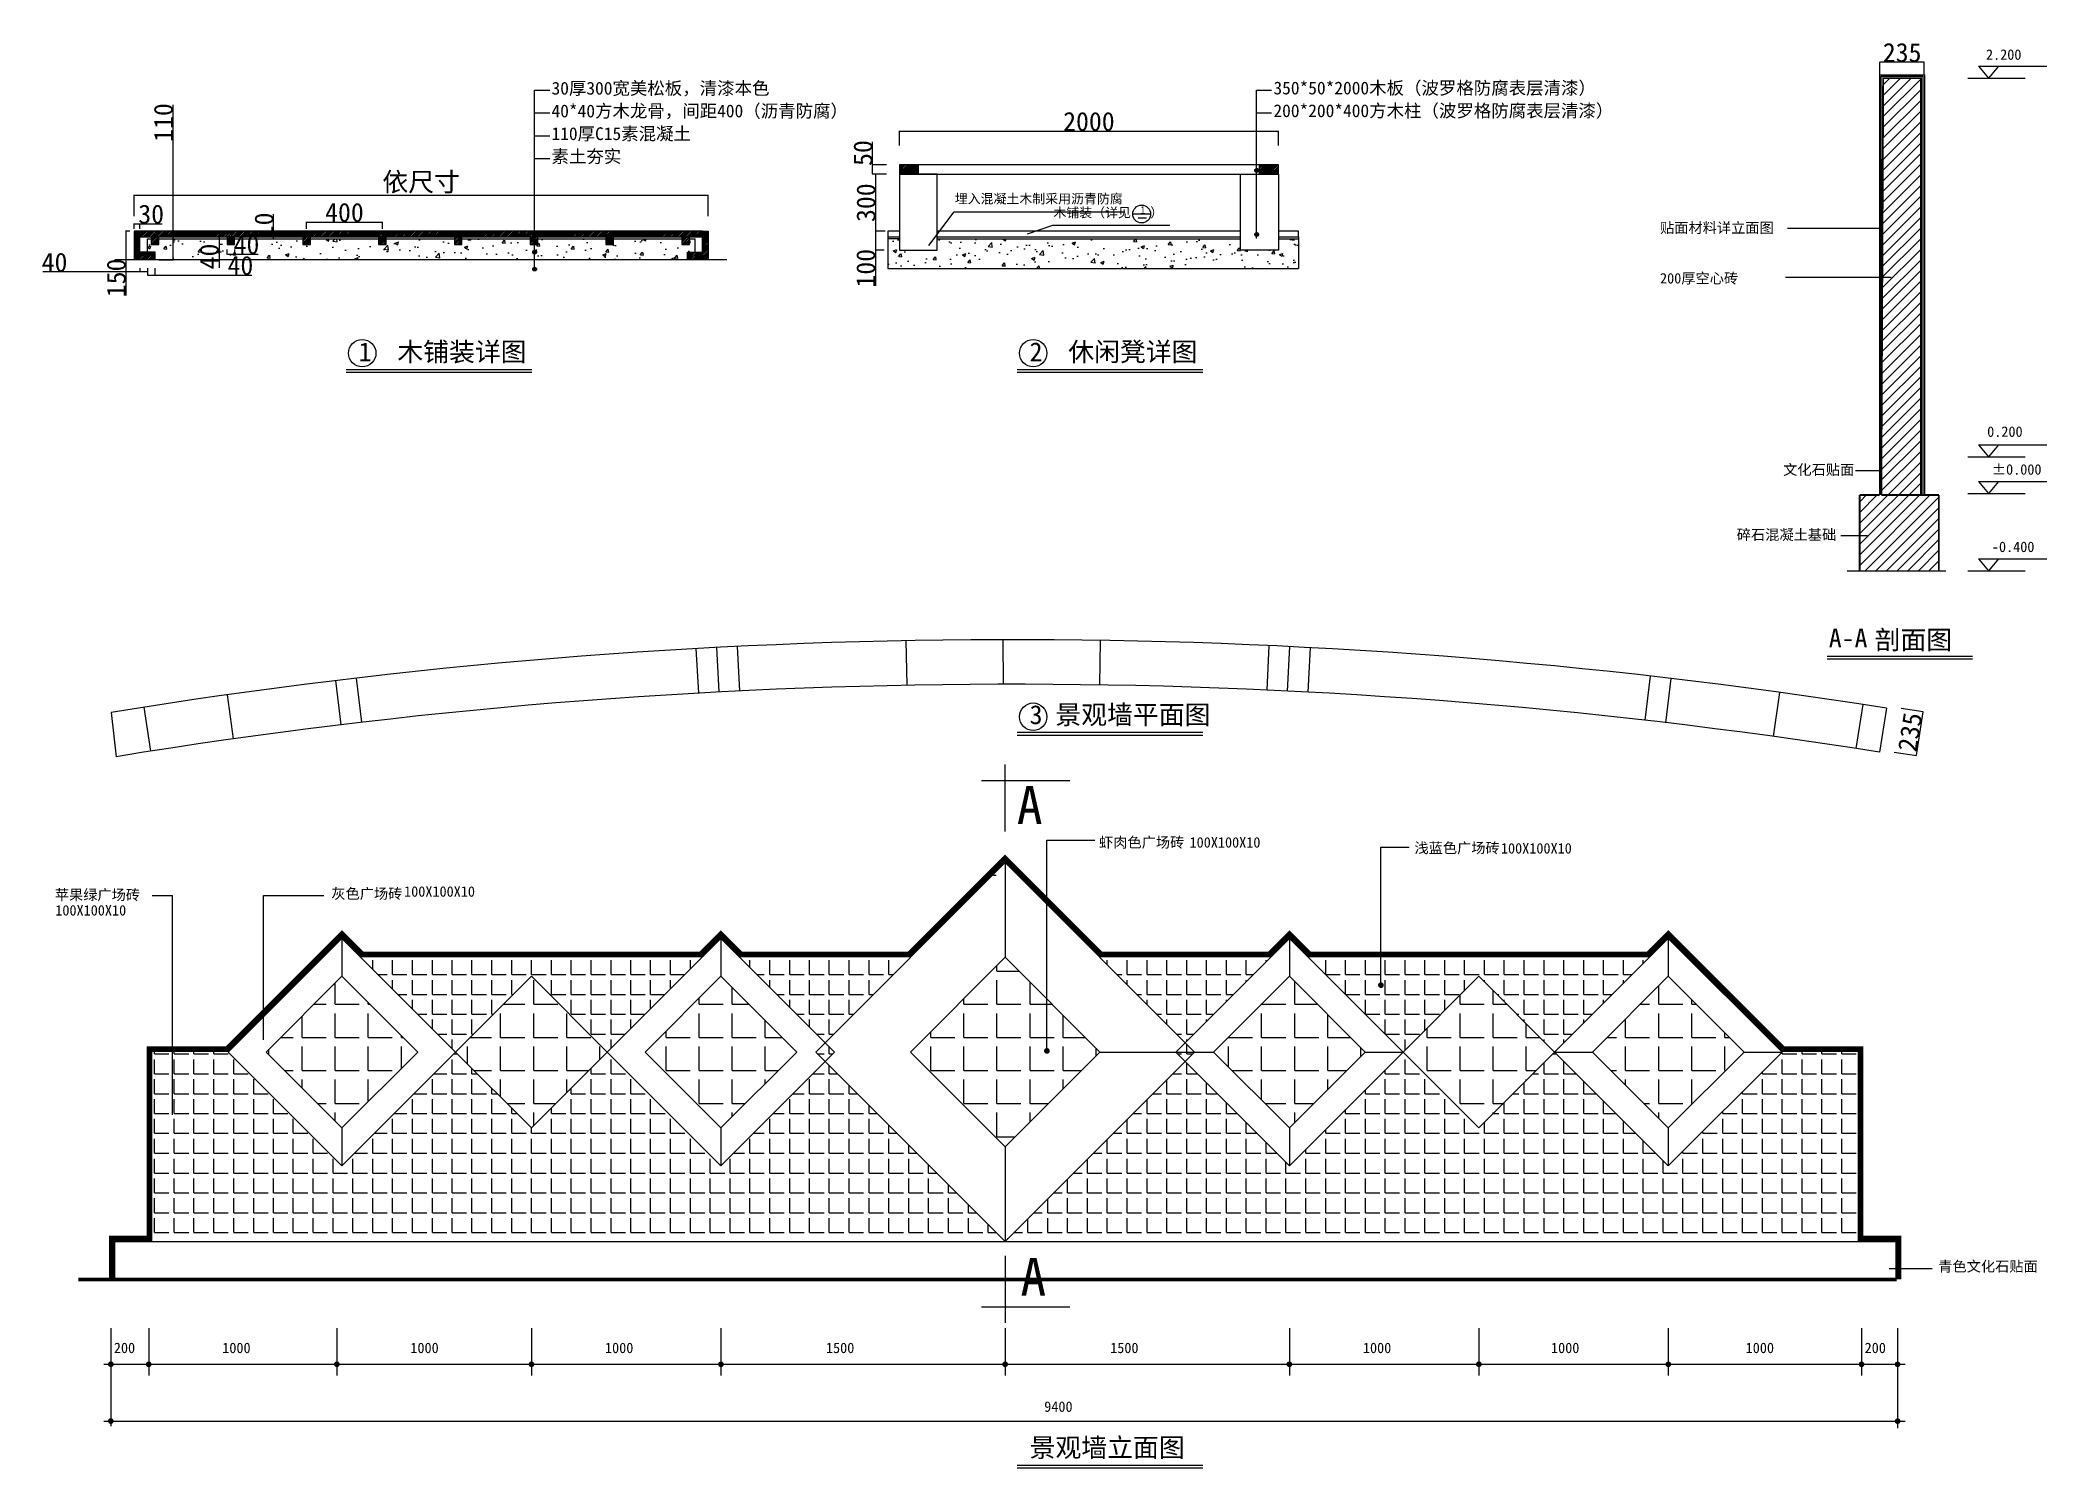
# Model space of a CAD drawing. Extents: x 537 to 24606, y 10245 to 27150.
# Drawn here: x 14015 to 24606, y 19555 to 27090 of the extents above; entities that cross this region are included whole.
import ezdxf

# ---------------------------------------------------------------- set-up
doc = ezdxf.new("R2010")
doc.units = 0
doc.layers.get('0').update_dxf_attribs({"linetype": 'CONTINUOUS'})
doc.layers.get('DEFPOINTS').update_dxf_attribs({"linetype": 'CONTINUOUS'})
for name, color, linetype in [('填充', 4, 'CONTINUOUS'), ('大理石', 2, 'CONTINUOUS'), ('建筑', 1, 'CONTINUOUS'), ('文字', 7, 'CONTINUOUS'), ('标注', 5, 'CONTINUOUS'), ('植物', 3, 'CONTINUOUS'), ('路', 7, 'CONTINUOUS'), ('边线', 3, 'CONTINUOUS'), ('铺装', 8, 'CONTINUOUS')]:
    doc.layers.add(name, color=color, linetype=linetype)
doc.styles.get("Standard").update_dxf_attribs({"font": '', "height": 100})
doc.styles.get('STANDARD').set_extended_font_data('KaiTi_GB2312')
doc.dimstyles.new('ISO-25', dxfattribs={"dimtxt": 2.5, "dimasz": 2.5, "dimexe": 1.25, "dimexo": 0.625, "dimtad": 1, "dimtxsty": 'STANDARD', "dimcen": 2.5, "dimazin": 3, "dimtfac": 1, "dimtmove": 0, "dimatfit": 3})
pattern_1 = [(45, (51988.384, -69837.434), (-6.7351921, 6.7351921), []), (45, (51992.874, -69837.434), (-6.7351921, 6.7351921), [])]

msp = doc.modelspace()

# ---------------------------------------------------------------- texts
at = {"layer": '标注'}
for s, p in [('2.200', (24284.512, 26986.179)), ('贴面材料详立面图', (22564.218, 26071.963)), ('200厚空心砖', (22564.218, 25805.549)), ('0.200', (24290.741, 24996.241)), ('文化石贴面', (23214.199, 24795.231)), ('%%p0.000', (24315.657, 24796.714)), ('碎石混凝土基础', (22969.133, 24452.163)), ('-0.400', (24315.657, 24388.283)), ('虾肉色广场砖', (19603.414, 22828.566)), ('100X100X10', (20081.167, 22828.364)), ('浅蓝色广场砖', (21267.876, 22799.142)), ('100X100X10', (21724.451, 22796.961)), ('苹果绿广场砖 ', (14092.348, 22551.554)), ('灰色广场砖 ', (15551.729, 22558.085)), ('100X100X10', (15935.764, 22569.119)), ('100X100X10', (14094.914, 22469.767)), ('青色文化石贴面', (24032.448, 20590.711)), ('200', (14404.022, 20160.425)), ('1000', (14976.102, 20160.425)), ('1000', (15968.877, 20160.425)), ('1000', (16996.102, 20160.425)), ('1500', (18162.228, 20160.425)), ('1500', (19662.228, 20160.425)), ('1000', (20996.102, 20160.425)), ('1000', (21988.877, 20160.425)), ('1000', (23016.102, 20160.425)), ('200', (23644.022, 20160.425)), ('9400', (19314.155, 19850.373))]:
    msp.add_text(s, height=55, dxfattribs=at).set_placement(p)
at = {"layer": '标注', "attachment_point": 1}
for s, insert, char_height, width in [('30厚300宽美松板，清漆本色', (16713.911, 26869.85), 67.5, 1800), ('350*50*2000木板（波罗格防腐表层清漆）', (20523.892, 26870.965), 67.5, 2250), ('40*40方木龙骨，间距400（沥青防腐）', (16713.911, 26749.85), 67.5, 1800), ('200*200*400方木柱（波罗格防腐表层清漆）', (20523.892, 26750.965), 67.5, 2250), ('110厚C15素混凝土', (16713.911, 26629.85), 67.5, 1800), ('素土夯实', (16713.911, 26509.85), 67.5, 540), ('1', (19821.205, 26213.218), 40, 21.6)]:
    msp.add_mtext(s, dxfattribs=dict(at, insert=insert, char_height=char_height, width=width))
at = {"layer": '标注', "char_height": 50, "attachment_point": 1}
for s, insert in [('埋入混凝土木制采用沥青防腐', (18842.033, 26277.797)), ('木铺装（详见   ）  ', (19362.581, 26204.859))]:
    msp.add_mtext(s, dxfattribs=dict(at, insert=insert))
at = {"layer": '路'}
for s, height, p in [('A-A', 100, (23454.955, 23884.593)), ('剖面图', 100, (23696.77, 23874.706)), ('A', 200, (19169.381, 22952.675)), ('A', 200, (19188.649, 20462.724))]:
    msp.add_text(s, height=height, dxfattribs=at).set_placement(p)
at = {"layer": '路', "char_height": 100, "attachment_point": 1}
for s, insert in [('1  木铺装详图', (15696.147, 25494.934)), ('2  休闲凳详图', (19237.049, 25494.934)), ('3 景观墙平面图', (19237.049, 23579.838)), ('景观墙立面图', (19237.049, 19712.156))]:
    msp.add_mtext(s, dxfattribs=dict(at, insert=insert))

# ---------------------------------------------------------------- blocks, each defined once
blk = doc.blocks.new('13')
at = {"layer": '填充'}
for p, q in [((4639, 2133), (4653, 2133)), ((4735, 2185), (4735, 2199)), ((4787, 2133), (4801, 2133)), ((4534, 2028), (4548, 2028)), ((4840, 2080), (4840, 2094)), ((4892, 2028), (4906, 2028)), ((4429, 1923), (4443, 1923)), ((4945, 1975), (4945, 1989)), ((4997, 1923), (5011, 1923)), ((4324, 1818), (4338, 1818)), ((5049, 1871), (5049, 1885)), ((5102, 1818), (5116, 1818)), ((1120, 1714), (1134, 1714)), ((1173, 1753), (1173, 1767)), ((1278, 1742), (1278, 1757)), ((1306, 1714), (1320, 1714)), ((3120, 1714), (3134, 1714)), ((3163, 1743), (3163, 1758)), ((3268, 1752), (3268, 1766)), ((3306, 1714), (3320, 1714)), ((4220, 1714), (4234, 1714)), ((5154, 1766), (5154, 1780)), ((5206, 1714), (5220, 1714)), ((6120, 1714), (6134, 1714)), ((6202, 1782), (6202, 1790)), ((6307, 1714), (6307, 1727)), ((6307, 1714), (6320, 1714)), ((8120, 1714), (8134, 1714)), ((8193, 1773), (8193, 1787)), ((8297, 1723), (8297, 1737)), ((8306, 1714), (8320, 1714)), ((1015, 1609), (1029, 1609)), ((1068, 1648), (1068, 1662)), ((1382, 1638), (1382, 1685)), ((1411, 1609), (1459, 1609)), ((1487, 1609), (1487, 1685)), ((1487, 1609), (1563, 1609)), ((1592, 1609), (1592, 1685)), ((1592, 1609), (1668, 1609)), ((1697, 1609), (1697, 1685)), ((1697, 1609), (1773, 1609)), ((1801, 1609), (1801, 1685)), ((1801, 1609), (1878, 1609)), ((1906, 1609), (1906, 1685)), ((1906, 1609), (1982, 1609)), ((2011, 1609), (2011, 1685)), ((2011, 1609), (2087, 1609)), ((2116, 1609), (2116, 1685)), ((2116, 1609), (2192, 1609)), ((2221, 1609), (2221, 1685)), ((2221, 1609), (2297, 1609)), ((2325, 1609), (2325, 1685)), ((2325, 1609), (2401, 1609)), ((2430, 1609), (2430, 1685)), ((2430, 1609), (2506, 1609)), ((2535, 1609), (2535, 1685)), ((2535, 1609), (2611, 1609)), ((2640, 1609), (2640, 1685)), ((2640, 1609), (2716, 1609)), ((2744, 1609), (2744, 1685)), ((2744, 1609), (2821, 1609)), ((2849, 1609), (2849, 1685)), ((2849, 1609), (2925, 1609)), ((2954, 1609), (2954, 1685)), ((2954, 1609), (3029, 1609)), ((3059, 1639), (3059, 1685)), ((3373, 1647), (3373, 1685)), ((3411, 1609), (3449, 1609)), ((3478, 1609), (3478, 1685)), ((3478, 1609), (3554, 1609)), ((3583, 1609), (3583, 1685)), ((3583, 1609), (3659, 1609)), ((3687, 1609), (3687, 1685)), ((3687, 1609), (3764, 1609)), ((3792, 1609), (3792, 1685)), ((3792, 1609), (3868, 1609)), ((3897, 1609), (3897, 1685)), ((3897, 1609), (3973, 1609)), ((4002, 1609), (4002, 1685)), ((4002, 1609), (4078, 1609)), ((4106, 1609), (4106, 1685)), ((4106, 1609), (4129, 1609)), ((5259, 1661), (5259, 1685)), ((5311, 1609), (5335, 1609)), ((5364, 1609), (5364, 1685)), ((5364, 1609), (5440, 1609)), ((5469, 1609), (5469, 1685)), ((5469, 1609), (5545, 1609)), ((5573, 1609), (5573, 1685)), ((5573, 1609), (5650, 1609)), ((5678, 1609), (5678, 1685)), ((5678, 1609), (5754, 1609)), ((5783, 1609), (5783, 1685)), ((5783, 1609), (5859, 1609)), ((5888, 1609), (5888, 1685)), ((5888, 1609), (5964, 1609)), ((5992, 1609), (5992, 1685)), ((5992, 1609), (6029, 1609)), ((6097, 1677), (6097, 1685)), ((6412, 1609), (6412, 1685)), ((6412, 1609), (6488, 1609)), ((6516, 1609), (6516, 1685)), ((6516, 1609), (6592, 1609)), ((6621, 1609), (6621, 1685)), ((6621, 1609), (6697, 1609)), ((6726, 1609), (6726, 1685)), ((6726, 1609), (6802, 1609)), ((6831, 1609), (6831, 1685)), ((6831, 1609), (6907, 1609)), ((6935, 1609), (6935, 1685)), ((6935, 1609), (7012, 1609)), ((7040, 1609), (7040, 1685)), ((7040, 1609), (7116, 1609)), ((7145, 1609), (7145, 1685)), ((7145, 1609), (7221, 1609)), ((7250, 1609), (7250, 1685)), ((7250, 1609), (7326, 1609)), ((7354, 1609), (7354, 1685)), ((7354, 1609), (7431, 1609)), ((7459, 1609), (7459, 1685)), ((7459, 1609), (7535, 1609)), ((7564, 1609), (7564, 1685)), ((7564, 1609), (7640, 1609)), ((7669, 1609), (7669, 1685)), ((7669, 1609), (7745, 1609)), ((7774, 1609), (7774, 1685)), ((7774, 1609), (7850, 1609)), ((7878, 1609), (7878, 1685)), ((7878, 1609), (7955, 1609)), ((7983, 1609), (7983, 1685)), ((7983, 1609), (8029, 1609)), ((8088, 1668), (8088, 1685)), ((8402, 1618), (8402, 1632)), ((8411, 1609), (8425, 1609)), ((910, 1504), (924, 1504)), ((963, 1543), (963, 1557)), ((1487, 1533), (1487, 1580)), ((1516, 1504), (1563, 1504)), ((1592, 1504), (1592, 1580)), ((1592, 1504), (1668, 1504)), ((1697, 1504), (1697, 1580)), ((1697, 1504), (1773, 1504)), ((1801, 1504), (1801, 1580)), ((1801, 1504), (1878, 1504)), ((1906, 1504), (1906, 1580)), ((1906, 1504), (1982, 1504)), ((2011, 1504), (2011, 1580)), ((2011, 1504), (2087, 1504)), ((2116, 1504), (2116, 1580)), ((2116, 1504), (2124, 1504)), ((2325, 1504), (2325, 1580)), ((2325, 1504), (2401, 1504)), ((2430, 1504), (2430, 1580)), ((2430, 1504), (2506, 1504)), ((2535, 1504), (2535, 1580)), ((2535, 1504), (2611, 1504)), ((2640, 1504), (2640, 1580)), ((2640, 1504), (2716, 1504)), ((2744, 1504), (2744, 1580)), ((2744, 1504), (2821, 1504)), ((2849, 1504), (2849, 1580)), ((2849, 1504), (2924, 1504)), ((2954, 1534), (2954, 1580)), ((3478, 1542), (3478, 1580)), ((3516, 1504), (3554, 1504)), ((3583, 1504), (3583, 1580)), ((3583, 1504), (3659, 1504)), ((3687, 1504), (3687, 1580)), ((3687, 1504), (3764, 1504)), ((3792, 1504), (3792, 1580)), ((3792, 1504), (3868, 1504)), ((3897, 1504), (3897, 1580)), ((3897, 1504), (3973, 1504)), ((4002, 1504), (4002, 1580)), ((4002, 1504), (4024, 1504)), ((5364, 1556), (5364, 1580)), ((5416, 1504), (5440, 1504)), ((5469, 1504), (5469, 1580)), ((5469, 1504), (5545, 1504)), ((5573, 1504), (5573, 1580)), ((5573, 1504), (5650, 1504)), ((5678, 1504), (5678, 1580)), ((5678, 1504), (5754, 1504)), ((5783, 1504), (5783, 1580)), ((5783, 1504), (5859, 1504)), ((5888, 1504), (5888, 1580)), ((5888, 1504), (5924, 1504)), ((5992, 1572), (5992, 1580)), ((6516, 1504), (6516, 1580)), ((6516, 1504), (6592, 1504)), ((6621, 1504), (6621, 1580)), ((6621, 1504), (6697, 1504)), ((6726, 1504), (6726, 1580)), ((6726, 1504), (6802, 1504)), ((6831, 1504), (6831, 1580)), ((6831, 1504), (6907, 1504)), ((6935, 1504), (6935, 1580)), ((6935, 1504), (7012, 1504)), ((7040, 1504), (7040, 1580)), ((7040, 1504), (7116, 1504)), ((7145, 1525), (7145, 1580)), ((7250, 1570), (7250, 1580)), ((7316, 1504), (7326, 1504)), ((7354, 1504), (7354, 1580)), ((7354, 1504), (7431, 1504)), ((7459, 1504), (7459, 1580)), ((7459, 1504), (7535, 1504)), ((7564, 1504), (7564, 1580)), ((7564, 1504), (7640, 1504)), ((7669, 1504), (7669, 1580)), ((7669, 1504), (7745, 1504)), ((7774, 1504), (7774, 1580)), ((7774, 1504), (7850, 1504)), ((7878, 1504), (7878, 1580)), ((7878, 1504), (7924, 1504)), ((7983, 1563), (7983, 1580)), ((8507, 1513), (8507, 1527)), ((8516, 1504), (8530, 1504)), ((805, 1399), (819, 1399)), ((858, 1438), (858, 1453)), ((1592, 1428), (1592, 1476)), ((1621, 1399), (1668, 1399)), ((1697, 1399), (1697, 1476)), ((1697, 1399), (1773, 1399)), ((1801, 1399), (1801, 1476)), ((1801, 1399), (1878, 1399)), ((1906, 1399), (1906, 1476)), ((1906, 1399), (1982, 1399)), ((2011, 1399), (2011, 1476)), ((2011, 1399), (2019, 1399)), ((2430, 1399), (2430, 1476)), ((2430, 1399), (2506, 1399)), ((2535, 1399), (2535, 1476)), ((2535, 1399), (2611, 1399)), ((2640, 1399), (2640, 1476)), ((2640, 1399), (2716, 1399)), ((2744, 1399), (2744, 1476)), ((2744, 1399), (2819, 1399)), ((2849, 1429), (2849, 1476)), ((3583, 1437), (3583, 1476)), ((3621, 1399), (3659, 1399)), ((3687, 1399), (3687, 1476)), ((3687, 1399), (3764, 1399)), ((3792, 1399), (3792, 1476)), ((3792, 1399), (3868, 1399)), ((3897, 1399), (3897, 1476)), ((3897, 1399), (3919, 1399)), ((5469, 1451), (5469, 1476)), ((5521, 1399), (5545, 1399)), ((5573, 1399), (5573, 1476)), ((5573, 1399), (5650, 1399)), ((5678, 1399), (5678, 1476)), ((5678, 1399), (5754, 1399)), ((5783, 1399), (5783, 1476)), ((5783, 1399), (5819, 1399)), ((5888, 1468), (5888, 1476)), ((6621, 1399), (6621, 1476)), ((6621, 1399), (6697, 1399)), ((6726, 1399), (6726, 1476)), ((6726, 1399), (6802, 1399)), ((6831, 1399), (6831, 1476)), ((6831, 1399), (6907, 1399)), ((6935, 1399), (6935, 1476)), ((6935, 1399), (7012, 1399)), ((7040, 1420), (7040, 1476)), ((7354, 1466), (7354, 1476)), ((7421, 1399), (7431, 1399)), ((7459, 1399), (7459, 1476)), ((7459, 1399), (7535, 1399)), ((7564, 1399), (7564, 1476)), ((7564, 1399), (7640, 1399)), ((7669, 1399), (7669, 1476)), ((7669, 1399), (7745, 1399)), ((7774, 1399), (7774, 1476)), ((7774, 1399), (7819, 1399)), ((7878, 1458), (7878, 1476)), ((8612, 1408), (8612, 1422)), ((8621, 1399), (8635, 1399)), ((700, 1295), (715, 1295)), ((754, 1334), (754, 1348)), ((1697, 1323), (1697, 1371)), ((1725, 1295), (1773, 1295)), ((1801, 1295), (1801, 1371)), ((1801, 1295), (1878, 1295)), ((1906, 1295), (1906, 1371)), ((1906, 1295), (1915, 1295)), ((2535, 1295), (2535, 1371)), ((2535, 1295), (2611, 1295)), ((2640, 1295), (2640, 1371)), ((2640, 1295), (2715, 1295)), ((2744, 1324), (2744, 1371)), ((3687, 1333), (3687, 1371)), ((3725, 1295), (3764, 1295)), ((3792, 1295), (3792, 1371)), ((3792, 1295), (3815, 1295)), ((5573, 1347), (5573, 1371)), ((5625, 1295), (5650, 1295)), ((5678, 1295), (5678, 1371)), ((5678, 1295), (5715, 1295)), ((5783, 1363), (5783, 1371)), ((6726, 1295), (6726, 1371)), ((6726, 1295), (6802, 1295)), ((6831, 1295), (6831, 1371)), ((6831, 1295), (6907, 1295)), ((6935, 1315), (6935, 1371)), ((7459, 1361), (7459, 1371)), ((7564, 1295), (7564, 1371)), ((7564, 1295), (7640, 1295)), ((7669, 1295), (7669, 1371)), ((7669, 1295), (7715, 1295)), ((7774, 1354), (7774, 1371)), ((8717, 1303), (8717, 1318)), ((8725, 1295), (8740, 1295)), ((230, 1190), (230, 1210)), ((230, 1190), (306, 1190)), ((335, 1190), (335, 1210)), ((335, 1190), (411, 1190)), ((439, 1190), (439, 1210)), ((439, 1190), (516, 1190)), ((544, 1190), (544, 1210)), ((544, 1190), (620, 1190)), ((649, 1229), (649, 1243)), ((1801, 1219), (1801, 1266)), ((1810, 1190), (1830, 1190)), ((2610, 1190), (2611, 1190)), ((2640, 1220), (2640, 1266)), ((3730, 1190), (3764, 1190)), ((3792, 1190), (3792, 1228)), ((3792, 1190), (3810, 1190)), ((5630, 1190), (5650, 1190)), ((5678, 1258), (5678, 1266)), ((5678, 1190), (5678, 1242)), ((5678, 1190), (5710, 1190)), ((6831, 1211), (6831, 1266)), ((7564, 1256), (7564, 1266)), ((7610, 1190), (7630, 1190)), ((7669, 1249), (7669, 1266)), ((8821, 1190), (8821, 1213)), ((8821, 1190), (8898, 1190)), ((8926, 1190), (8926, 1210)), ((8926, 1190), (9002, 1190)), ((9031, 1190), (9031, 1210)), ((9031, 1190), (9107, 1190)), ((9136, 1190), (9136, 1210)), ((9136, 1190), (9212, 1190)), ((230, 1085), (230, 1161)), ((230, 1085), (306, 1085)), ((335, 1085), (335, 1161)), ((335, 1085), (411, 1085)), ((439, 1085), (439, 1161)), ((439, 1085), (516, 1085)), ((544, 1085), (544, 1161)), ((544, 1085), (620, 1085)), ((649, 1085), (649, 1161)), ((649, 1085), (725, 1085)), ((1705, 1085), (1773, 1085)), ((1801, 1085), (1801, 1161)), ((1801, 1085), (1878, 1085)), ((1906, 1085), (1906, 1114)), ((1906, 1085), (1935, 1085)), ((2505, 1085), (2506, 1085)), ((2535, 1085), (2535, 1115)), ((2535, 1085), (2611, 1085)), ((2640, 1085), (2640, 1161)), ((2640, 1085), (2716, 1085)), ((3705, 1085), (3764, 1085)), ((3792, 1085), (3792, 1128)), ((3792, 1085), (3835, 1085)), ((5605, 1085), (5650, 1085)), ((5678, 1158), (5678, 1161)), ((5678, 1085), (5678, 1142)), ((5678, 1085), (5735, 1085)), ((6726, 1085), (6726, 1106)), ((6726, 1085), (6802, 1085)), ((6831, 1085), (6831, 1161)), ((6831, 1085), (6907, 1085)), ((7505, 1085), (7535, 1085)), ((7564, 1085), (7564, 1144)), ((7564, 1085), (7640, 1085)), ((7669, 1085), (7669, 1151)), ((7669, 1085), (7735, 1085)), ((8717, 1085), (8717, 1097)), ((8717, 1085), (8793, 1085)), ((8821, 1085), (8821, 1161)), ((8821, 1085), (8898, 1085)), ((8926, 1085), (8926, 1161)), ((8926, 1085), (9002, 1085)), ((9031, 1085), (9031, 1161)), ((9031, 1085), (9107, 1085)), ((9136, 1085), (9136, 1161)), ((9136, 1085), (9212, 1085)), ((230, 980), (230, 1056)), ((230, 980), (306, 980)), ((335, 980), (335, 1056)), ((335, 980), (411, 980)), ((439, 980), (439, 1056)), ((439, 980), (516, 980)), ((544, 980), (544, 1056)), ((544, 980), (620, 980)), ((649, 980), (649, 1056)), ((649, 980), (725, 980)), ((754, 980), (754, 1056)), ((754, 980), (830, 980)), ((1600, 980), (1668, 980)), ((1697, 980), (1697, 1056)), ((1697, 980), (1773, 980)), ((1801, 980), (1801, 1056)), ((1801, 980), (1878, 980)), ((1906, 980), (1906, 1056)), ((1906, 980), (1982, 980)), ((2011, 980), (2011, 1009)), ((2011, 980), (2040, 980)), ((2400, 980), (2401, 980)), ((2430, 980), (2430, 1010)), ((2430, 980), (2506, 980)), ((2535, 980), (2535, 1056)), ((2535, 980), (2611, 980)), ((2640, 980), (2640, 1056)), ((2640, 980), (2716, 980)), ((2744, 980), (2744, 1056)), ((2744, 980), (2821, 980)), ((3600, 980), (3659, 980)), ((3687, 980), (3687, 1056)), ((3687, 980), (3764, 980)), ((3792, 980), (3792, 1056)), ((3792, 980), (3868, 980)), ((3897, 980), (3897, 1023)), ((3897, 980), (3940, 980)), ((5500, 980), (5545, 980)), ((5573, 980), (5573, 1053)), ((5573, 980), (5650, 980)), ((5678, 980), (5678, 1056)), ((5678, 980), (5754, 980)), ((5783, 980), (5783, 1037)), ((5783, 980), (5840, 980)), ((6621, 980), (6621, 1001)), ((6621, 980), (6697, 980)), ((6726, 980), (6726, 1056)), ((6726, 980), (6802, 980)), ((6831, 980), (6831, 1056)), ((6831, 980), (6907, 980)), ((6935, 980), (6935, 1056)), ((6935, 980), (7012, 980)), ((7400, 980), (7431, 980)), ((7459, 980), (7459, 1039)), ((7459, 980), (7535, 980)), ((7564, 980), (7564, 1056)), ((7564, 980), (7640, 980)), ((7669, 980), (7669, 1056)), ((7669, 980), (7745, 980)), ((7774, 980), (7774, 1046)), ((7774, 980), (7840, 980)), ((8612, 980), (8612, 992)), ((8612, 980), (8688, 980)), ((8717, 980), (8717, 1056)), ((8717, 980), (8793, 980)), ((8821, 980), (8821, 1056)), ((8821, 980), (8898, 980)), ((8926, 980), (8926, 1056)), ((8926, 980), (9002, 980)), ((9031, 980), (9031, 1056)), ((9031, 980), (9107, 980)), ((9136, 980), (9136, 1056)), ((9136, 980), (9212, 980)), ((230, 876), (230, 952)), ((230, 876), (306, 876)), ((335, 876), (335, 952)), ((335, 876), (411, 876)), ((439, 876), (439, 952)), ((439, 876), (516, 876)), ((544, 876), (544, 952)), ((544, 876), (620, 876)), ((649, 876), (649, 952)), ((649, 876), (725, 876)), ((754, 876), (754, 952)), ((754, 876), (830, 876)), ((858, 876), (858, 952)), ((858, 876), (935, 876)), ((1496, 876), (1563, 876)), ((1592, 876), (1592, 952)), ((1592, 876), (1668, 876)), ((1697, 876), (1697, 952)), ((1697, 876), (1773, 876)), ((1801, 876), (1801, 952)), ((1801, 876), (1878, 876)), ((1906, 876), (1906, 952)), ((1906, 876), (1982, 876)), ((2011, 876), (2011, 952)), ((2011, 876), (2087, 876)), ((2116, 876), (2116, 904)), ((2116, 876), (2144, 876)), ((2296, 876), (2297, 876)), ((2325, 876), (2325, 905)), ((2325, 876), (2401, 876)), ((2430, 876), (2430, 952)), ((2430, 876), (2506, 876)), ((2535, 876), (2535, 952)), ((2535, 876), (2611, 876)), ((2640, 876), (2640, 952)), ((2640, 876), (2716, 876)), ((2744, 876), (2744, 952)), ((2744, 876), (2821, 876)), ((2849, 876), (2849, 952)), ((2849, 876), (2925, 876)), ((3496, 876), (3554, 876)), ((3583, 876), (3583, 952)), ((3583, 876), (3659, 876)), ((3687, 876), (3687, 952)), ((3687, 876), (3764, 876)), ((3792, 876), (3792, 952)), ((3792, 876), (3868, 876)), ((3897, 876), (3897, 952)), ((3897, 876), (3973, 876)), ((4002, 876), (4002, 918)), ((4002, 876), (4044, 876)), ((5396, 876), (5440, 876)), ((5469, 876), (5469, 949)), ((5469, 876), (5545, 876)), ((5573, 876), (5573, 952)), ((5573, 876), (5650, 876)), ((5678, 876), (5678, 952)), ((5678, 876), (5754, 876)), ((5783, 876), (5783, 952)), ((5783, 876), (5859, 876)), ((5888, 876), (5888, 932)), ((5888, 876), (5944, 876)), ((6516, 876), (6516, 896)), ((6516, 876), (6592, 876)), ((6621, 876), (6621, 952)), ((6621, 876), (6697, 876)), ((6726, 876), (6726, 952)), ((6726, 876), (6802, 876)), ((6831, 876), (6831, 952)), ((6831, 876), (6907, 876)), ((6935, 876), (6935, 952)), ((6935, 876), (7012, 876)), ((7040, 876), (7040, 952)), ((7040, 876), (7116, 876)), ((7296, 876), (7326, 876)), ((7354, 876), (7354, 934)), ((7354, 876), (7431, 876)), ((7459, 876), (7459, 952)), ((7459, 876), (7535, 876)), ((7564, 876), (7564, 952)), ((7564, 876), (7640, 876)), ((7669, 876), (7669, 952)), ((7669, 876), (7745, 876)), ((7774, 876), (7774, 952)), ((7774, 876), (7850, 876)), ((7878, 876), (7878, 942)), ((7878, 876), (7944, 876)), ((8507, 876), (8507, 887)), ((8507, 876), (8583, 876)), ((8612, 876), (8612, 952)), ((8612, 876), (8688, 876)), ((8717, 876), (8717, 952)), ((8717, 876), (8793, 876)), ((8821, 876), (8821, 952)), ((8821, 876), (8898, 876)), ((8926, 876), (8926, 952)), ((8926, 876), (9002, 876)), ((9031, 876), (9031, 952)), ((9031, 876), (9107, 876)), ((9136, 876), (9136, 952)), ((9136, 876), (9212, 876)), ((230, 771), (230, 847)), ((230, 771), (306, 771)), ((230, 666), (230, 742)), ((335, 771), (335, 847)), ((335, 771), (411, 771)), ((335, 666), (335, 742)), ((439, 771), (439, 847)), ((439, 771), (516, 771)), ((439, 666), (439, 742)), ((544, 771), (544, 847)), ((544, 771), (620, 771)), ((544, 666), (544, 742)), ((649, 771), (649, 847)), ((649, 771), (725, 771)), ((649, 666), (649, 742)), ((754, 771), (754, 847)), ((754, 771), (830, 771)), ((754, 666), (754, 742)), ((858, 771), (858, 847)), ((858, 771), (935, 771)), ((858, 666), (858, 742)), ((963, 771), (963, 847)), ((963, 771), (1039, 771)), ((963, 666), (963, 742)), ((1068, 666), (1068, 742)), ((1382, 666), (1382, 742)), ((1391, 771), (1459, 771)), ((1487, 771), (1487, 847)), ((1487, 771), (1563, 771)), ((1487, 666), (1487, 742)), ((1592, 771), (1592, 847)), ((1592, 771), (1668, 771)), ((1592, 666), (1592, 742)), ((1697, 771), (1697, 847)), ((1697, 771), (1773, 771)), ((1697, 666), (1697, 742)), ((1801, 771), (1801, 847)), ((1801, 771), (1878, 771)), ((1801, 666), (1801, 742)), ((1906, 771), (1906, 847)), ((1906, 771), (1982, 771)), ((1906, 666), (1906, 742)), ((2011, 771), (2011, 847)), ((2011, 771), (2087, 771)), ((2011, 666), (2011, 742)), ((2116, 771), (2116, 847)), ((2116, 771), (2192, 771)), ((2116, 666), (2116, 742)), ((2221, 771), (2221, 801)), ((2221, 771), (2297, 771)), ((2221, 666), (2221, 742)), ((2325, 771), (2325, 847)), ((2325, 771), (2401, 771)), ((2325, 666), (2325, 742)), ((2430, 771), (2430, 847)), ((2430, 771), (2506, 771)), ((2430, 666), (2430, 742)), ((2535, 771), (2535, 847)), ((2535, 771), (2611, 771)), ((2535, 666), (2535, 742)), ((2640, 771), (2640, 847)), ((2640, 771), (2716, 771)), ((2640, 666), (2640, 742)), ((2744, 771), (2744, 847)), ((2744, 771), (2821, 771)), ((2744, 666), (2744, 742)), ((2849, 771), (2849, 847)), ((2849, 771), (2925, 771)), ((2849, 666), (2849, 742)), ((2954, 771), (2954, 847)), ((2954, 771), (3030, 771)), ((2954, 666), (2954, 742)), ((3059, 666), (3059, 742)), ((3373, 666), (3373, 742)), ((3391, 771), (3449, 771)), ((3478, 771), (3478, 847)), ((3478, 771), (3554, 771)), ((3478, 666), (3478, 742)), ((3583, 771), (3583, 847)), ((3583, 771), (3659, 771)), ((3583, 666), (3583, 742)), ((3687, 771), (3687, 847)), ((3687, 771), (3764, 771)), ((3687, 666), (3687, 742)), ((3792, 771), (3792, 847)), ((3792, 771), (3868, 771)), ((3792, 666), (3792, 742)), ((3897, 771), (3897, 847)), ((3897, 771), (3973, 771)), ((3897, 666), (3897, 742)), ((4002, 771), (4002, 847)), ((4002, 771), (4078, 771)), ((4002, 666), (4002, 742)), ((4106, 771), (4106, 814)), ((4106, 771), (4149, 771)), ((4106, 666), (4106, 742)), ((5291, 771), (5335, 771)), ((5364, 771), (5364, 844)), ((5364, 771), (5440, 771)), ((5364, 666), (5364, 742)), ((5469, 771), (5469, 847)), ((5469, 771), (5545, 771)), ((5469, 666), (5469, 742)), ((5573, 771), (5573, 847)), ((5573, 771), (5650, 771)), ((5573, 666), (5573, 742)), ((5678, 771), (5678, 847)), ((5678, 771), (5754, 771)), ((5678, 666), (5678, 742)), ((5783, 771), (5783, 847)), ((5783, 771), (5859, 771)), ((5783, 666), (5783, 742)), ((5888, 771), (5888, 847)), ((5888, 771), (5964, 771)), ((5888, 666), (5888, 742)), ((5992, 771), (5992, 828)), ((5992, 771), (6049, 771)), ((5992, 666), (5992, 742)), ((6412, 771), (6412, 792)), ((6412, 771), (6488, 771)), ((6412, 666), (6412, 742)), ((6516, 771), (6516, 847)), ((6516, 771), (6592, 771)), ((6516, 666), (6516, 742)), ((6621, 771), (6621, 847)), ((6621, 771), (6697, 771)), ((6621, 666), (6621, 742)), ((6726, 771), (6726, 847)), ((6726, 771), (6802, 771)), ((6726, 666), (6726, 742)), ((6831, 771), (6831, 847)), ((6831, 771), (6907, 771)), ((6831, 666), (6831, 742)), ((6935, 771), (6935, 847)), ((6935, 771), (7012, 771)), ((6935, 666), (6935, 742)), ((7040, 771), (7040, 847)), ((7040, 771), (7116, 771)), ((7040, 666), (7040, 742)), ((7145, 771), (7145, 847)), ((7145, 771), (7221, 771)), ((7145, 666), (7145, 742)), ((7250, 771), (7250, 830)), ((7250, 771), (7326, 771)), ((7250, 666), (7250, 742)), ((7354, 771), (7354, 847)), ((7354, 771), (7431, 771)), ((7354, 666), (7354, 742)), ((7459, 771), (7459, 847)), ((7459, 771), (7535, 771)), ((7459, 666), (7459, 742)), ((7564, 771), (7564, 847)), ((7564, 771), (7640, 771)), ((7564, 666), (7564, 742)), ((7669, 771), (7669, 847)), ((7669, 771), (7745, 771)), ((7669, 666), (7669, 742)), ((7774, 771), (7774, 847)), ((7774, 771), (7850, 771)), ((7774, 666), (7774, 742)), ((7878, 771), (7878, 847)), ((7878, 771), (7955, 771)), ((7878, 666), (7878, 742)), ((7983, 771), (7983, 837)), ((7983, 771), (8049, 771)), ((7983, 666), (7983, 742)), ((8402, 771), (8402, 782)), ((8402, 771), (8478, 771)), ((8402, 666), (8402, 742)), ((8507, 771), (8507, 847)), ((8507, 771), (8583, 771)), ((8507, 666), (8507, 742)), ((8612, 771), (8612, 847)), ((8612, 771), (8688, 771)), ((8612, 666), (8612, 742)), ((8717, 771), (8717, 847)), ((8717, 771), (8793, 771)), ((8717, 666), (8717, 742)), ((8821, 771), (8821, 847)), ((8821, 771), (8898, 771)), ((8821, 666), (8821, 742)), ((8926, 771), (8926, 847)), ((8926, 771), (9002, 771)), ((8926, 666), (8926, 742)), ((9031, 771), (9031, 847)), ((9031, 771), (9107, 771)), ((9031, 666), (9031, 742)), ((9136, 771), (9136, 847)), ((9136, 771), (9212, 771)), ((9136, 666), (9136, 742)), ((230, 666), (306, 666)), ((230, 561), (230, 637)), ((335, 666), (411, 666)), ((335, 561), (335, 637)), ((439, 666), (516, 666)), ((439, 561), (439, 637)), ((544, 666), (620, 666)), ((544, 561), (544, 637)), ((649, 666), (725, 666)), ((649, 561), (649, 637)), ((754, 666), (830, 666)), ((754, 561), (754, 637)), ((858, 666), (935, 666)), ((858, 561), (858, 637)), ((963, 666), (1039, 666)), ((963, 561), (963, 637)), ((1068, 666), (1144, 666)), ((1068, 561), (1068, 637)), ((1173, 561), (1173, 637)), ((1278, 561), (1278, 637)), ((1286, 666), (1354, 666)), ((1382, 666), (1459, 666)), ((1382, 561), (1382, 637)), ((1487, 666), (1563, 666)), ((1487, 561), (1487, 637)), ((1592, 666), (1668, 666)), ((1592, 561), (1592, 637)), ((1697, 666), (1773, 666)), ((1697, 561), (1697, 637)), ((1801, 666), (1878, 666)), ((1801, 561), (1801, 637)), ((1906, 666), (1982, 666)), ((1906, 561), (1906, 637)), ((2011, 666), (2087, 666)), ((2011, 561), (2011, 637)), ((2116, 666), (2192, 666)), ((2116, 561), (2116, 637)), ((2221, 666), (2297, 666)), ((2221, 561), (2221, 637)), ((2325, 666), (2401, 666)), ((2325, 561), (2325, 637)), ((2430, 666), (2506, 666)), ((2430, 561), (2430, 637)), ((2535, 666), (2611, 666)), ((2535, 561), (2535, 637)), ((2640, 666), (2716, 666)), ((2640, 561), (2640, 637)), ((2744, 666), (2821, 666)), ((2744, 561), (2744, 637)), ((2849, 666), (2925, 666)), ((2849, 561), (2849, 637)), ((2954, 666), (3030, 666)), ((2954, 561), (2954, 637)), ((3059, 666), (3135, 666)), ((3059, 561), (3059, 637)), ((3163, 561), (3163, 637)), ((3268, 561), (3268, 637)), ((3286, 666), (3344, 666)), ((3373, 666), (3449, 666)), ((3373, 561), (3373, 637)), ((3478, 666), (3554, 666)), ((3478, 561), (3478, 637)), ((3583, 666), (3659, 666)), ((3583, 561), (3583, 637)), ((3687, 666), (3764, 666)), ((3687, 561), (3687, 637)), ((3792, 666), (3868, 666)), ((3792, 561), (3792, 637)), ((3897, 666), (3973, 666)), ((3897, 561), (3897, 637)), ((4002, 666), (4078, 666)), ((4002, 561), (4002, 637)), ((4106, 666), (4183, 666)), ((4106, 561), (4106, 637)), ((4211, 666), (4211, 709)), ((4211, 666), (4254, 666)), ((4211, 561), (4211, 637)), ((5186, 666), (5230, 666)), ((5259, 666), (5259, 739)), ((5259, 666), (5335, 666)), ((5259, 561), (5259, 637)), ((5364, 666), (5440, 666)), ((5364, 561), (5364, 637)), ((5469, 666), (5545, 666)), ((5469, 561), (5469, 637)), ((5573, 666), (5650, 666)), ((5573, 561), (5573, 637)), ((5678, 666), (5754, 666)), ((5678, 561), (5678, 637)), ((5783, 666), (5859, 666)), ((5783, 561), (5783, 637)), ((5888, 666), (5964, 666)), ((5888, 561), (5888, 637)), ((5992, 666), (6069, 666)), ((5992, 561), (5992, 637)), ((6097, 666), (6097, 723)), ((6097, 666), (6154, 666)), ((6097, 561), (6097, 637)), ((6307, 666), (6307, 687)), ((6307, 666), (6383, 666)), ((6307, 561), (6307, 637)), ((6412, 666), (6488, 666)), ((6412, 561), (6412, 637)), ((6516, 666), (6592, 666)), ((6516, 561), (6516, 637)), ((6621, 666), (6697, 666)), ((6621, 561), (6621, 637)), ((6726, 666), (6802, 666)), ((6726, 561), (6726, 637)), ((6831, 666), (6907, 666)), ((6831, 561), (6831, 637)), ((6935, 666), (7012, 666)), ((6935, 561), (6935, 637)), ((7040, 666), (7116, 666)), ((7040, 561), (7040, 637)), ((7145, 666), (7221, 666)), ((7145, 561), (7145, 637)), ((7250, 666), (7326, 666)), ((7250, 561), (7250, 637)), ((7354, 666), (7431, 666)), ((7354, 561), (7354, 637)), ((7459, 666), (7535, 666)), ((7459, 561), (7459, 637)), ((7564, 666), (7640, 666)), ((7564, 561), (7564, 637)), ((7669, 666), (7745, 666)), ((7669, 561), (7669, 637)), ((7774, 666), (7850, 666)), ((7774, 561), (7774, 637)), ((7878, 666), (7955, 666)), ((7878, 561), (7878, 637)), ((7983, 666), (8059, 666)), ((7983, 561), (7983, 637)), ((8088, 666), (8088, 732)), ((8088, 666), (8154, 666)), ((8088, 561), (8088, 637)), ((8297, 666), (8297, 677)), ((8297, 666), (8374, 666)), ((8297, 561), (8297, 637)), ((8402, 666), (8478, 666)), ((8402, 561), (8402, 637)), ((8507, 666), (8583, 666)), ((8507, 561), (8507, 637)), ((8612, 666), (8688, 666)), ((8612, 561), (8612, 637)), ((8717, 666), (8793, 666)), ((8717, 561), (8717, 637)), ((8821, 666), (8898, 666)), ((8821, 561), (8821, 637)), ((8926, 666), (9002, 666)), ((8926, 561), (8926, 637)), ((9031, 666), (9107, 666)), ((9031, 561), (9031, 637)), ((9136, 666), (9212, 666)), ((9136, 561), (9136, 637)), ((230, 561), (306, 561)), ((230, 456), (230, 533)), ((335, 561), (411, 561)), ((335, 456), (335, 533)), ((439, 561), (516, 561)), ((439, 456), (439, 533)), ((544, 561), (620, 561)), ((544, 456), (544, 533)), ((649, 561), (725, 561)), ((649, 456), (649, 533)), ((754, 561), (830, 561)), ((754, 456), (754, 533)), ((858, 561), (935, 561)), ((858, 456), (858, 533)), ((963, 561), (1039, 561)), ((963, 456), (963, 533)), ((1068, 561), (1144, 561)), ((1068, 456), (1068, 533)), ((1173, 561), (1249, 561)), ((1173, 456), (1173, 533)), ((1278, 561), (1354, 561)), ((1278, 456), (1278, 533)), ((1382, 561), (1459, 561)), ((1382, 456), (1382, 533)), ((1487, 561), (1563, 561)), ((1487, 456), (1487, 533)), ((1592, 561), (1668, 561)), ((1592, 456), (1592, 533)), ((1697, 561), (1773, 561)), ((1697, 456), (1697, 533)), ((1801, 561), (1878, 561)), ((1801, 456), (1801, 533)), ((1906, 561), (1982, 561)), ((1906, 456), (1906, 533)), ((2011, 561), (2087, 561)), ((2011, 456), (2011, 533)), ((2116, 561), (2192, 561)), ((2116, 456), (2116, 533)), ((2221, 561), (2297, 561)), ((2221, 456), (2221, 533)), ((2325, 561), (2401, 561)), ((2325, 456), (2325, 533)), ((2430, 561), (2506, 561)), ((2430, 456), (2430, 533)), ((2535, 561), (2611, 561)), ((2535, 456), (2535, 533)), ((2640, 561), (2716, 561)), ((2640, 456), (2640, 533)), ((2744, 561), (2821, 561)), ((2744, 456), (2744, 533)), ((2849, 561), (2925, 561)), ((2849, 456), (2849, 533)), ((2954, 561), (3030, 561)), ((2954, 456), (2954, 533)), ((3059, 561), (3135, 561)), ((3059, 456), (3059, 533)), ((3163, 561), (3240, 561)), ((3163, 456), (3163, 533)), ((3268, 561), (3344, 561)), ((3268, 456), (3268, 533)), ((3373, 561), (3449, 561)), ((3373, 456), (3373, 533)), ((3478, 561), (3554, 561)), ((3478, 456), (3478, 533)), ((3583, 561), (3659, 561)), ((3583, 456), (3583, 533)), ((3687, 561), (3764, 561)), ((3687, 456), (3687, 533)), ((3792, 561), (3868, 561)), ((3792, 456), (3792, 533)), ((3897, 561), (3973, 561)), ((3897, 456), (3897, 533)), ((4002, 561), (4078, 561)), ((4002, 456), (4002, 533)), ((4106, 561), (4183, 561)), ((4106, 456), (4106, 533)), ((4211, 561), (4287, 561)), ((4211, 456), (4211, 533)), ((4316, 561), (4316, 604)), ((4316, 561), (4359, 561)), ((4316, 456), (4316, 533)), ((5081, 561), (5126, 561)), ((5154, 561), (5154, 634)), ((5154, 561), (5230, 561)), ((5154, 456), (5154, 533)), ((5259, 561), (5335, 561)), ((5259, 456), (5259, 533)), ((5364, 561), (5440, 561)), ((5364, 456), (5364, 533)), ((5469, 561), (5545, 561)), ((5469, 456), (5469, 533)), ((5573, 561), (5650, 561)), ((5573, 456), (5573, 533)), ((5678, 561), (5754, 561)), ((5678, 456), (5678, 533)), ((5783, 561), (5859, 561)), ((5783, 456), (5783, 533)), ((5888, 561), (5964, 561)), ((5888, 456), (5888, 533)), ((5992, 561), (6069, 561)), ((5992, 456), (5992, 533)), ((6097, 561), (6173, 561)), ((6097, 456), (6097, 533)), ((6202, 561), (6202, 618)), ((6202, 561), (6278, 561)), ((6202, 456), (6202, 533)), ((6307, 561), (6383, 561)), ((6307, 456), (6307, 533)), ((6412, 561), (6488, 561)), ((6412, 456), (6412, 533)), ((6516, 561), (6592, 561)), ((6516, 456), (6516, 533)), ((6621, 561), (6697, 561)), ((6621, 456), (6621, 533)), ((6726, 561), (6802, 561)), ((6726, 456), (6726, 533)), ((6831, 561), (6907, 561)), ((6831, 456), (6831, 533)), ((6935, 561), (7012, 561)), ((6935, 456), (6935, 533)), ((7040, 561), (7116, 561)), ((7040, 456), (7040, 533)), ((7145, 561), (7221, 561)), ((7145, 456), (7145, 533)), ((7250, 561), (7326, 561)), ((7250, 456), (7250, 533)), ((7354, 561), (7431, 561)), ((7354, 456), (7354, 533)), ((7459, 561), (7535, 561)), ((7459, 456), (7459, 533)), ((7564, 561), (7640, 561)), ((7564, 456), (7564, 533)), ((7669, 561), (7745, 561)), ((7669, 456), (7669, 533)), ((7774, 561), (7850, 561)), ((7774, 456), (7774, 533)), ((7878, 561), (7955, 561)), ((7878, 456), (7878, 533)), ((7983, 561), (8059, 561)), ((7983, 456), (7983, 533)), ((8088, 561), (8164, 561)), ((8088, 456), (8088, 533)), ((8193, 561), (8193, 627)), ((8193, 561), (8269, 561)), ((8193, 456), (8193, 533)), ((8297, 561), (8374, 561)), ((8297, 456), (8297, 533)), ((8402, 561), (8478, 561)), ((8402, 456), (8402, 533)), ((8507, 561), (8583, 561)), ((8507, 456), (8507, 533)), ((8612, 561), (8688, 561)), ((8612, 456), (8612, 533)), ((8717, 561), (8793, 561)), ((8717, 456), (8717, 533)), ((8821, 561), (8898, 561)), ((8821, 456), (8821, 533)), ((8926, 561), (9002, 561)), ((8926, 456), (8926, 533)), ((9031, 561), (9107, 561)), ((9031, 456), (9031, 533)), ((9136, 561), (9212, 561)), ((9136, 456), (9136, 533)), ((230, 456), (306, 456)), ((230, 352), (230, 428)), ((335, 456), (411, 456)), ((335, 352), (335, 428)), ((439, 456), (516, 456)), ((439, 352), (439, 428)), ((544, 456), (620, 456)), ((544, 352), (544, 428)), ((649, 456), (725, 456)), ((649, 352), (649, 428)), ((754, 456), (830, 456)), ((754, 352), (754, 428)), ((858, 456), (935, 456)), ((858, 352), (858, 428)), ((963, 456), (1039, 456)), ((963, 352), (963, 428)), ((1068, 456), (1144, 456)), ((1068, 352), (1068, 428)), ((1173, 456), (1249, 456)), ((1173, 352), (1173, 428)), ((1278, 456), (1354, 456)), ((1278, 352), (1278, 428)), ((1382, 456), (1459, 456)), ((1382, 352), (1382, 428)), ((1487, 456), (1563, 456)), ((1487, 352), (1487, 428)), ((1592, 456), (1668, 456)), ((1592, 352), (1592, 428)), ((1697, 456), (1773, 456)), ((1697, 352), (1697, 428)), ((1801, 456), (1878, 456)), ((1801, 352), (1801, 428)), ((1906, 456), (1982, 456)), ((1906, 352), (1906, 428)), ((2011, 456), (2087, 456)), ((2011, 352), (2011, 428)), ((2116, 456), (2192, 456)), ((2116, 352), (2116, 428)), ((2221, 456), (2297, 456)), ((2221, 352), (2221, 428)), ((2325, 456), (2401, 456)), ((2325, 352), (2325, 428)), ((2430, 456), (2506, 456)), ((2430, 352), (2430, 428)), ((2535, 456), (2611, 456)), ((2535, 352), (2535, 428)), ((2640, 456), (2716, 456)), ((2640, 352), (2640, 428)), ((2744, 456), (2821, 456)), ((2744, 352), (2744, 428)), ((2849, 456), (2925, 456)), ((2849, 352), (2849, 428)), ((2954, 456), (3030, 456)), ((2954, 352), (2954, 428)), ((3059, 456), (3135, 456)), ((3059, 352), (3059, 428)), ((3163, 456), (3240, 456)), ((3163, 352), (3163, 428)), ((3268, 456), (3344, 456)), ((3268, 352), (3268, 428)), ((3373, 456), (3449, 456)), ((3373, 352), (3373, 428)), ((3478, 456), (3554, 456)), ((3478, 352), (3478, 428)), ((3583, 456), (3659, 456)), ((3583, 352), (3583, 428)), ((3687, 456), (3764, 456)), ((3687, 352), (3687, 428)), ((3792, 456), (3868, 456)), ((3792, 352), (3792, 428)), ((3897, 456), (3973, 456)), ((3897, 352), (3897, 428)), ((4002, 456), (4078, 456)), ((4002, 352), (4002, 428)), ((4106, 456), (4183, 456)), ((4106, 352), (4106, 428)), ((4211, 456), (4287, 456)), ((4211, 352), (4211, 428)), ((4316, 456), (4392, 456)), ((4316, 352), (4316, 428)), ((4421, 456), (4421, 499)), ((4421, 456), (4464, 456)), ((4421, 352), (4421, 428)), ((4945, 352), (4945, 425)), ((4976, 456), (5021, 456)), ((5049, 456), (5049, 529)), ((5049, 456), (5126, 456)), ((5049, 352), (5049, 428)), ((5154, 456), (5230, 456)), ((5154, 352), (5154, 428)), ((5259, 456), (5335, 456)), ((5259, 352), (5259, 428)), ((5364, 456), (5440, 456)), ((5364, 352), (5364, 428)), ((5469, 456), (5545, 456)), ((5469, 352), (5469, 428)), ((5573, 456), (5650, 456)), ((5573, 352), (5573, 428)), ((5678, 456), (5754, 456)), ((5678, 352), (5678, 428)), ((5783, 456), (5859, 456)), ((5783, 352), (5783, 428)), ((5888, 456), (5964, 456)), ((5888, 352), (5888, 428)), ((5992, 456), (6069, 456)), ((5992, 352), (5992, 428)), ((6097, 456), (6173, 456)), ((6097, 352), (6097, 428)), ((6202, 456), (6278, 456)), ((6202, 352), (6202, 428)), ((6307, 456), (6383, 456)), ((6307, 352), (6307, 428)), ((6412, 456), (6488, 456)), ((6412, 352), (6412, 428)), ((6516, 456), (6592, 456)), ((6516, 352), (6516, 428)), ((6621, 456), (6697, 456)), ((6621, 352), (6621, 428)), ((6726, 456), (6802, 456)), ((6726, 352), (6726, 428)), ((6831, 456), (6907, 456)), ((6831, 352), (6831, 428)), ((6935, 456), (7012, 456)), ((6935, 352), (6935, 428)), ((7040, 456), (7116, 456)), ((7040, 352), (7040, 428)), ((7145, 456), (7221, 456)), ((7145, 352), (7145, 428)), ((7250, 456), (7326, 456)), ((7250, 352), (7250, 428)), ((7354, 456), (7431, 456)), ((7354, 352), (7354, 428)), ((7459, 456), (7535, 456)), ((7459, 352), (7459, 428)), ((7564, 456), (7640, 456)), ((7564, 352), (7564, 428)), ((7669, 456), (7745, 456)), ((7669, 352), (7669, 428)), ((7774, 456), (7850, 456)), ((7774, 352), (7774, 428)), ((7878, 456), (7955, 456)), ((7878, 352), (7878, 428)), ((7983, 456), (8059, 456)), ((7983, 352), (7983, 428)), ((8088, 456), (8164, 456)), ((8088, 352), (8088, 428)), ((8193, 456), (8269, 456)), ((8193, 352), (8193, 428)), ((8297, 456), (8374, 456)), ((8297, 352), (8297, 428)), ((8402, 456), (8478, 456)), ((8402, 352), (8402, 428)), ((8507, 456), (8583, 456)), ((8507, 352), (8507, 428)), ((8612, 456), (8688, 456)), ((8612, 352), (8612, 428)), ((8717, 456), (8793, 456)), ((8717, 352), (8717, 428)), ((8821, 456), (8898, 456)), ((8821, 352), (8821, 428)), ((8926, 456), (9002, 456)), ((8926, 352), (8926, 428)), ((9031, 456), (9107, 456)), ((9031, 352), (9031, 428)), ((9136, 456), (9212, 456)), ((9136, 352), (9136, 428)), ((230, 352), (306, 352)), ((230, 247), (230, 323)), ((335, 352), (411, 352)), ((335, 247), (335, 323)), ((439, 352), (516, 352)), ((439, 247), (439, 323)), ((544, 352), (620, 352)), ((544, 247), (544, 323)), ((649, 352), (725, 352)), ((649, 247), (649, 323)), ((754, 352), (830, 352)), ((754, 247), (754, 323)), ((858, 352), (935, 352)), ((858, 247), (858, 323)), ((963, 352), (1039, 352)), ((963, 247), (963, 323)), ((1068, 352), (1144, 352)), ((1068, 247), (1068, 323)), ((1173, 352), (1249, 352)), ((1173, 247), (1173, 323)), ((1278, 352), (1354, 352)), ((1278, 247), (1278, 323)), ((1382, 352), (1459, 352)), ((1382, 247), (1382, 323)), ((1487, 352), (1563, 352)), ((1487, 247), (1487, 323)), ((1592, 352), (1668, 352)), ((1592, 247), (1592, 323)), ((1697, 352), (1773, 352)), ((1697, 247), (1697, 323)), ((1801, 352), (1878, 352)), ((1801, 247), (1801, 323)), ((1906, 352), (1982, 352)), ((1906, 247), (1906, 323)), ((2011, 352), (2087, 352)), ((2011, 247), (2011, 323)), ((2116, 352), (2192, 352)), ((2116, 247), (2116, 323)), ((2221, 352), (2297, 352)), ((2221, 247), (2221, 323)), ((2325, 352), (2401, 352)), ((2325, 247), (2325, 323)), ((2430, 352), (2506, 352)), ((2430, 247), (2430, 323)), ((2535, 352), (2611, 352)), ((2535, 247), (2535, 323)), ((2640, 352), (2716, 352)), ((2640, 247), (2640, 323)), ((2744, 352), (2821, 352)), ((2744, 247), (2744, 323)), ((2849, 352), (2925, 352)), ((2849, 247), (2849, 323)), ((2954, 352), (3030, 352)), ((2954, 247), (2954, 323)), ((3059, 352), (3135, 352)), ((3059, 247), (3059, 323)), ((3163, 352), (3240, 352)), ((3163, 247), (3163, 323)), ((3268, 352), (3344, 352)), ((3268, 247), (3268, 323)), ((3373, 352), (3449, 352)), ((3373, 247), (3373, 323)), ((3478, 352), (3554, 352)), ((3478, 247), (3478, 323)), ((3583, 352), (3659, 352)), ((3583, 247), (3583, 323)), ((3687, 352), (3764, 352)), ((3687, 247), (3687, 323)), ((3792, 352), (3868, 352)), ((3792, 247), (3792, 323)), ((3897, 352), (3973, 352)), ((3897, 247), (3897, 323)), ((4002, 352), (4078, 352)), ((4002, 247), (4002, 323)), ((4106, 352), (4183, 352)), ((4106, 247), (4106, 323)), ((4211, 352), (4287, 352)), ((4211, 247), (4211, 323)), ((4316, 352), (4392, 352)), ((4316, 247), (4316, 323)), ((4421, 352), (4497, 352)), ((4421, 247), (4421, 323)), ((4526, 352), (4526, 394)), ((4526, 352), (4568, 352)), ((4526, 247), (4526, 323)), ((4840, 247), (4840, 320)), ((4872, 352), (4916, 352)), ((4945, 352), (5021, 352)), ((4945, 247), (4945, 323)), ((5049, 352), (5126, 352)), ((5049, 247), (5049, 323)), ((5154, 352), (5230, 352)), ((5154, 247), (5154, 323)), ((5259, 352), (5335, 352)), ((5259, 247), (5259, 323)), ((5364, 352), (5440, 352)), ((5364, 247), (5364, 323)), ((5469, 352), (5545, 352)), ((5469, 247), (5469, 323)), ((5573, 352), (5650, 352)), ((5573, 247), (5573, 323)), ((5678, 352), (5754, 352)), ((5678, 247), (5678, 323)), ((5783, 352), (5859, 352)), ((5783, 247), (5783, 323)), ((5888, 352), (5964, 352)), ((5888, 247), (5888, 323)), ((5992, 352), (6069, 352)), ((5992, 247), (5992, 323)), ((6097, 352), (6173, 352)), ((6097, 247), (6097, 323)), ((6202, 352), (6278, 352)), ((6202, 247), (6202, 323)), ((6307, 352), (6383, 352)), ((6307, 247), (6307, 323)), ((6412, 352), (6488, 352)), ((6412, 247), (6412, 323)), ((6516, 352), (6592, 352)), ((6516, 247), (6516, 323)), ((6621, 352), (6697, 352)), ((6621, 247), (6621, 323)), ((6726, 352), (6802, 352)), ((6726, 247), (6726, 323)), ((6831, 352), (6907, 352)), ((6831, 247), (6831, 323)), ((6935, 352), (7012, 352)), ((6935, 247), (6935, 323)), ((7040, 352), (7116, 352)), ((7040, 247), (7040, 323)), ((7145, 352), (7221, 352)), ((7145, 247), (7145, 323)), ((7250, 352), (7326, 352)), ((7250, 247), (7250, 323)), ((7354, 352), (7431, 352)), ((7354, 247), (7354, 323)), ((7459, 352), (7535, 352)), ((7459, 247), (7459, 323)), ((7564, 352), (7640, 352)), ((7564, 247), (7564, 323)), ((7669, 352), (7745, 352)), ((7669, 247), (7669, 323)), ((7774, 352), (7850, 352)), ((7774, 247), (7774, 323)), ((7878, 352), (7955, 352)), ((7878, 247), (7878, 323)), ((7983, 352), (8059, 352)), ((7983, 247), (7983, 323)), ((8088, 352), (8164, 352)), ((8088, 247), (8088, 323)), ((8193, 352), (8269, 352)), ((8193, 247), (8193, 323)), ((8297, 352), (8374, 352)), ((8297, 247), (8297, 323)), ((8402, 352), (8478, 352)), ((8402, 247), (8402, 323)), ((8507, 352), (8583, 352)), ((8507, 247), (8507, 323)), ((8612, 352), (8688, 352)), ((8612, 247), (8612, 323)), ((8717, 352), (8793, 352)), ((8717, 247), (8717, 323)), ((8821, 352), (8898, 352)), ((8821, 247), (8821, 323)), ((8926, 352), (9002, 352)), ((8926, 247), (8926, 323)), ((9031, 352), (9107, 352)), ((9031, 247), (9031, 323)), ((9136, 352), (9212, 352)), ((9136, 247), (9136, 323)), ((230, 247), (306, 247)), ((335, 247), (411, 247)), ((439, 247), (516, 247)), ((544, 247), (620, 247)), ((649, 247), (725, 247)), ((754, 247), (830, 247)), ((858, 247), (935, 247)), ((963, 247), (1039, 247)), ((1068, 247), (1144, 247)), ((1173, 247), (1249, 247)), ((1278, 247), (1354, 247)), ((1382, 247), (1459, 247)), ((1487, 247), (1563, 247)), ((1592, 247), (1668, 247)), ((1697, 247), (1773, 247)), ((1801, 247), (1878, 247)), ((1906, 247), (1982, 247)), ((2011, 247), (2087, 247)), ((2116, 247), (2192, 247)), ((2221, 247), (2297, 247)), ((2325, 247), (2401, 247)), ((2430, 247), (2506, 247)), ((2535, 247), (2611, 247)), ((2640, 247), (2716, 247)), ((2744, 247), (2821, 247)), ((2849, 247), (2925, 247)), ((2954, 247), (3030, 247)), ((3059, 247), (3135, 247)), ((3163, 247), (3240, 247)), ((3268, 247), (3344, 247)), ((3373, 247), (3449, 247)), ((3478, 247), (3554, 247)), ((3583, 247), (3659, 247)), ((3687, 247), (3764, 247)), ((3792, 247), (3868, 247)), ((3897, 247), (3973, 247)), ((4002, 247), (4078, 247)), ((4106, 247), (4183, 247)), ((4211, 247), (4287, 247)), ((4316, 247), (4392, 247)), ((4421, 247), (4497, 247)), ((4526, 247), (4602, 247)), ((4630, 247), (4630, 290)), ((4630, 247), (4673, 247)), ((4735, 215), (4735, 218)), ((4767, 247), (4811, 247)), ((4840, 247), (4916, 247)), ((4945, 247), (5021, 247)), ((5049, 247), (5126, 247)), ((5154, 247), (5230, 247)), ((5259, 247), (5335, 247)), ((5364, 247), (5440, 247)), ((5469, 247), (5545, 247)), ((5573, 247), (5650, 247)), ((5678, 247), (5754, 247)), ((5783, 247), (5859, 247)), ((5888, 247), (5964, 247)), ((5992, 247), (6069, 247)), ((6097, 247), (6173, 247)), ((6202, 247), (6278, 247)), ((6307, 247), (6383, 247)), ((6412, 247), (6488, 247)), ((6516, 247), (6592, 247)), ((6621, 247), (6697, 247)), ((6726, 247), (6802, 247)), ((6831, 247), (6907, 247)), ((6935, 247), (7012, 247)), ((7040, 247), (7116, 247)), ((7145, 247), (7221, 247)), ((7250, 247), (7326, 247)), ((7354, 247), (7431, 247)), ((7459, 247), (7535, 247)), ((7564, 247), (7640, 247)), ((7669, 247), (7745, 247)), ((7774, 247), (7850, 247)), ((7878, 247), (7955, 247)), ((7983, 247), (8059, 247)), ((8088, 247), (8164, 247)), ((8193, 247), (8269, 247)), ((8297, 247), (8374, 247)), ((8402, 247), (8478, 247)), ((8507, 247), (8583, 247)), ((8612, 247), (8688, 247)), ((8717, 247), (8793, 247)), ((8821, 247), (8898, 247)), ((8926, 247), (9002, 247)), ((9031, 247), (9107, 247)), ((9136, 247), (9212, 247))]:
    blk.add_line(p, q, dxfattribs=at)
blk = doc.blocks.new('*D3')
at = {"layer": 'DEFPOINTS', "color": 0}
for p in [(17541, 26272), (14511, 26160), (17541, 26160)]:
    blk.add_point(p, dxfattribs=at)
at = {"layer": '标注', "color": 0}
for p, q in [((14511, 26161), (14511, 26274)), ((14514, 26272), (17539, 26272)), ((17541, 26161), (17541, 26274))]:
    blk.add_line(p, q, dxfattribs=at)
for points in [[(14514, 26273), (14514, 26272), (14511, 26272)], [(17539, 26273), (17539, 26272), (17541, 26272)]]:
    blk.add_solid(points, dxfattribs=at)
at = {"layer": '标注', "color": 0, "insert": (16026, 26336), "char_height": 100, "attachment_point": 5}
blk.add_mtext('依尺寸', dxfattribs=at)
blk = doc.blocks.new('*D65')
at = {"layer": 'DEFPOINTS', "color": 0}
for p in [(14511, 26093), (14541, 26120), (14541, 26093)]:
    blk.add_point(p, dxfattribs=at)
at = {"layer": '标注', "color": 0}
for p, q in [((14511, 26094), (14511, 26122)), ((14514, 26120), (14539, 26120)), ((14541, 26094), (14541, 26122)), ((14541, 26120), (14659, 26120))]:
    blk.add_line(p, q, dxfattribs=at)
for points in [[(14514, 26121), (14514, 26120), (14511, 26120)], [(14539, 26121), (14539, 26120), (14541, 26120)]]:
    blk.add_solid(points, dxfattribs=at)
at = {"layer": '标注', "color": 0, "insert": (14601, 26171), "char_height": 100, "attachment_point": 5}
blk.add_mtext('30', dxfattribs=at)
blk = doc.blocks.new('*D66')
at = {"layer": 'DEFPOINTS', "color": 0}
for p in [(14641, 26041), (14641, 25931), (14717, 25931)]:
    blk.add_point(p, dxfattribs=at)
at = {"layer": '标注', "color": 0}
for p, q in [((14717, 26041), (14717, 26749)), ((14642, 26041), (14718, 26041)), ((14717, 25934), (14717, 26039)), ((14642, 25931), (14718, 25931))]:
    blk.add_line(p, q, dxfattribs=at)
for points in [[(14716, 26039), (14717, 26039), (14717, 26041)], [(14716, 25934), (14717, 25934), (14717, 25931)]]:
    blk.add_solid(points, dxfattribs=at)
at = {"layer": '标注', "color": 0, "insert": (14666, 26655), "char_height": 100, "attachment_point": 5, "rotation": 90}
blk.add_mtext('110', dxfattribs=at)
blk = doc.blocks.new('*D67')
at = {"layer": 'DEFPOINTS', "color": 0}
for p in [(15421, 26094), (15821, 26130), (15821, 26094)]:
    blk.add_point(p, dxfattribs=at)
at = {"layer": '标注', "color": 0}
for p, q in [((15421, 26094), (15421, 26131)), ((15424, 26130), (15819, 26130)), ((15821, 26094), (15821, 26131))]:
    blk.add_line(p, q, dxfattribs=at)
for points in [[(15424, 26130), (15424, 26129), (15421, 26130)], [(15819, 26130), (15819, 26129), (15821, 26130)]]:
    blk.add_solid(points, dxfattribs=at)
at = {"layer": '标注', "color": 0, "insert": (15621, 26180), "char_height": 100, "attachment_point": 5}
blk.add_mtext('400', dxfattribs=at)
blk = doc.blocks.new('*D68')
at = {"layer": 'DEFPOINTS', "color": 0}
for p in [(15221, 26051), (15221, 26041), (15247, 26051)]:
    blk.add_point(p, dxfattribs=at)
at = {"layer": '标注', "color": 0}
for p, q in [((15247, 26051), (15247, 26171)), ((15222, 26051), (15249, 26051)), ((15222, 26041), (15249, 26041)), ((15247, 26044), (15247, 26049))]:
    blk.add_line(p, q, dxfattribs=at)
for points in [[(15247, 26049), (15248, 26049), (15247, 26051)], [(15247, 26044), (15248, 26044), (15247, 26041)]]:
    blk.add_solid(points, dxfattribs=at)
at = {"layer": '标注', "color": 0, "insert": (15197, 26112), "char_height": 100, "attachment_point": 5, "rotation": 90}
blk.add_mtext('10', dxfattribs=at)
blk = doc.blocks.new('*D69')
at = {"layer": 'DEFPOINTS', "color": 0}
for p in [(14959, 26011), (14979, 26051), (14979, 26011)]:
    blk.add_point(p, dxfattribs=at)
at = {"layer": '标注', "color": 0}
for p, q in [((14978, 26051), (14958, 26051)), ((14978, 26011), (14958, 26011)), ((14959, 26049), (14959, 26014)), ((14959, 26011), (14959, 25888))]:
    blk.add_line(p, q, dxfattribs=at)
for points in [[(14959, 26049), (14959, 26049), (14959, 26051)], [(14959, 26014), (14959, 26014), (14959, 26011)]]:
    blk.add_solid(points, dxfattribs=at)
at = {"layer": '标注', "color": 0, "insert": (14908, 25948), "char_height": 100, "attachment_point": 5, "rotation": 90}
blk.add_mtext('40', dxfattribs=at)
blk = doc.blocks.new('*D70')
at = {"layer": 'DEFPOINTS', "color": 0}
for p in [(15001, 25986), (15041, 25986), (15041, 25960)]:
    blk.add_point(p, dxfattribs=at)
at = {"layer": '标注', "color": 0}
for p, q in [((15001, 25985), (15001, 25958)), ((15004, 25960), (15039, 25960)), ((15041, 25985), (15041, 25958)), ((15041, 25960), (15165, 25960))]:
    blk.add_line(p, q, dxfattribs=at)
for points in [[(15004, 25960), (15004, 25959), (15001, 25960)], [(15039, 25960), (15039, 25959), (15041, 25960)]]:
    blk.add_solid(points, dxfattribs=at)
at = {"layer": '标注', "color": 0, "insert": (15104, 26010), "char_height": 100, "attachment_point": 5}
blk.add_mtext('40', dxfattribs=at)
blk = doc.blocks.new('*D71')
at = {"layer": 'DEFPOINTS', "color": 0}
for p in [(14581, 25887), (14621, 25887), (14621, 25849)]:
    blk.add_point(p, dxfattribs=at)
at = {"layer": '标注', "color": 0}
for p, q in [((14581, 25886), (14581, 25848)), ((14584, 25849), (14619, 25849)), ((14621, 25886), (14621, 25848)), ((14621, 25849), (15133, 25849))]:
    blk.add_line(p, q, dxfattribs=at)
for points in [[(14584, 25850), (14584, 25849), (14581, 25849)], [(14619, 25850), (14619, 25849), (14621, 25849)]]:
    blk.add_solid(points, dxfattribs=at)
at = {"layer": '标注', "color": 0, "insert": (15072, 25900), "char_height": 100, "attachment_point": 5}
blk.add_mtext('40', dxfattribs=at)
blk = doc.blocks.new('*D72')
at = {"layer": 'DEFPOINTS', "color": 0}
for p in [(14541, 25887), (14581, 25887), (14581, 25867)]:
    blk.add_point(p, dxfattribs=at)
at = {"layer": '标注', "color": 0}
for p, q in [((14541, 25867), (14030, 25867)), ((14541, 25886), (14541, 25865)), ((14579, 25867), (14544, 25867)), ((14581, 25886), (14581, 25865))]:
    blk.add_line(p, q, dxfattribs=at)
for points in [[(14544, 25867), (14544, 25866), (14541, 25867)], [(14579, 25867), (14579, 25866), (14581, 25867)]]:
    blk.add_solid(points, dxfattribs=at)
at = {"layer": '标注', "color": 0, "insert": (14091, 25917), "char_height": 100, "attachment_point": 5}
blk.add_mtext('40', dxfattribs=at)
blk = doc.blocks.new('*D73')
at = {"layer": 'DEFPOINTS', "color": 0}
for p in [(14489, 26081), (14467, 25931), (14489, 25931)]:
    blk.add_point(p, dxfattribs=at)
at = {"layer": '标注', "color": 0}
for p, q in [((14488, 26081), (14466, 26081)), ((14467, 26079), (14467, 25934)), ((14488, 25931), (14466, 25931)), ((14467, 25931), (14467, 25742))]:
    blk.add_line(p, q, dxfattribs=at)
for points in [[(14467, 26079), (14468, 26079), (14467, 26081)], [(14467, 25934), (14468, 25934), (14467, 25931)]]:
    blk.add_solid(points, dxfattribs=at)
at = {"layer": '标注', "color": 0, "insert": (14417, 25835), "char_height": 100, "attachment_point": 5, "rotation": 90}
blk.add_mtext('150', dxfattribs=at)
blk = doc.blocks.new('*D74')
at = {"layer": 'DEFPOINTS', "color": 0}
for p in [(23836, 23564), (23799, 23332), (23916, 23314)]:
    blk.add_point(p, dxfattribs=at)
at = {"layer": '标注', "color": 0}
for p, q in [((23836, 23564), (23953, 23546)), ((23952, 23544), (23916, 23316)), ((23800, 23332), (23917, 23314))]:
    blk.add_line(p, q, dxfattribs=at)
for points in [[(23951, 23544), (23952, 23544), (23952, 23546)], [(23916, 23316), (23917, 23316), (23916, 23314)]]:
    blk.add_solid(points, dxfattribs=at)
at = {"layer": '标注', "color": 0, "insert": (23884, 23438), "char_height": 100, "attachment_point": 5, "rotation": 81.0567}
blk.add_mtext('235', dxfattribs=at)
blk = doc.blocks.new('*D75')
at = {"layer": 'DEFPOINTS', "color": 0}
for p in [(20550, 26610), (18550, 26532), (20550, 26532)]:
    blk.add_point(p, dxfattribs=at)
at = {"layer": '标注', "color": 0}
for p, q in [((18550, 26533), (18550, 26611)), ((18553, 26610), (20548, 26610)), ((20550, 26533), (20550, 26611))]:
    blk.add_line(p, q, dxfattribs=at)
for points in [[(18553, 26610), (18553, 26609), (18550, 26610)], [(20548, 26610), (20548, 26609), (20550, 26610)]]:
    blk.add_solid(points, dxfattribs=at)
at = {"layer": '标注', "color": 0, "insert": (19550, 26660), "char_height": 100, "attachment_point": 5}
blk.add_mtext('2000', dxfattribs=at)
blk = doc.blocks.new('*D76')
at = {"layer": 'DEFPOINTS', "color": 0}
for p in [(18475, 26082), (18423, 25982), (18471, 25982)]:
    blk.add_point(p, dxfattribs=at)
at = {"layer": '标注', "color": 0}
for p, q in [((18474, 26082), (18422, 26082)), ((18423, 26079), (18423, 25984)), ((18470, 25982), (18422, 25982)), ((18423, 25982), (18423, 25793))]:
    blk.add_line(p, q, dxfattribs=at)
for points in [[(18423, 26079), (18424, 26079), (18423, 26082)], [(18423, 25984), (18424, 25984), (18423, 25982)]]:
    blk.add_solid(points, dxfattribs=at)
at = {"layer": '标注', "color": 0, "insert": (18373, 25886), "char_height": 100, "attachment_point": 5, "rotation": 90}
blk.add_mtext('100', dxfattribs=at)
blk = doc.blocks.new('*D77')
at = {"layer": 'DEFPOINTS', "color": 0}
for p in [(18482, 26382), (18424, 26082), (18475, 26082)]:
    blk.add_point(p, dxfattribs=at)
at = {"layer": '标注', "color": 0}
for p, q in [((18481, 26382), (18423, 26382)), ((18424, 26379), (18424, 26084)), ((18474, 26082), (18423, 26082))]:
    blk.add_line(p, q, dxfattribs=at)
for points in [[(18424, 26379), (18425, 26379), (18424, 26382)], [(18424, 26084), (18425, 26084), (18424, 26082)]]:
    blk.add_solid(points, dxfattribs=at)
at = {"layer": '标注', "color": 0, "insert": (18374, 26232), "char_height": 100, "attachment_point": 5, "rotation": 90}
blk.add_mtext('300', dxfattribs=at)
blk = doc.blocks.new('*D78')
at = {"layer": 'DEFPOINTS', "color": 0}
for p in [(18408, 26432), (18482, 26432), (18482, 26382)]:
    blk.add_point(p, dxfattribs=at)
at = {"layer": '标注', "color": 0}
for p, q in [((18408, 26432), (18408, 26553)), ((18481, 26432), (18407, 26432)), ((18481, 26382), (18407, 26382)), ((18408, 26384), (18408, 26429))]:
    blk.add_line(p, q, dxfattribs=at)
for points in [[(18408, 26429), (18409, 26429), (18408, 26432)], [(18408, 26384), (18409, 26384), (18408, 26382)]]:
    blk.add_solid(points, dxfattribs=at)
at = {"layer": '标注', "color": 0, "insert": (18358, 26494), "char_height": 100, "attachment_point": 5, "rotation": 90}
blk.add_mtext('50', dxfattribs=at)
blk = doc.blocks.new('*D79')
at = {"layer": 'DEFPOINTS', "color": 0}
for p in [(23724, 26974), (23724, 26907), (23959, 26907)]:
    blk.add_point(p, dxfattribs=at)
at = {"layer": '标注', "color": 0}
for p, q in [((23724, 26907), (23724, 26975)), ((23957, 26974), (23727, 26974)), ((23959, 26907), (23959, 26975))]:
    blk.add_line(p, q, dxfattribs=at)
for points in [[(23727, 26974), (23727, 26973), (23724, 26974)], [(23957, 26974), (23957, 26973), (23959, 26974)]]:
    blk.add_solid(points, dxfattribs=at)
at = {"layer": '标注', "color": 0, "insert": (23842, 27024), "char_height": 100, "attachment_point": 5}
blk.add_mtext('235', dxfattribs=at)

# ---------------------------------------------------------------- dimensions: what is measured, and where the dimension line sits
at = {"layer": '标注'}
for base, p1, p2, picture, middle in [((23724.258, 26973.61), (23959.258, 26906.75), (23724.258, 26906.75), '*D79', (23841.758, 27024.235)), ((20550.076, 26609.585), (18550.076, 26531.981), (20550.076, 26531.981), '*D75', (19550.076, 26660.21)), ((14541.329, 26120.49), (14511.329, 26092.879), (14541.329, 26092.879), '*D65', (14601.481, 26171.115)), ((15821.329, 26129.694), (15421.329, 26093.764), (15821.329, 26093.764), '*D67', (15621.329, 26180.319)), ((15041.329, 25959.55), (15001.329, 25985.668), (15041.329, 25985.668), '*D70', (15104.454, 26010.175))]:
    dim = msp.add_linear_dim(base=base, p1=p1, p2=p2, dimstyle='ISO-25', dxfattribs=at)
    dim.commit()
    dim.dimension.update_dxf_attribs({"geometry": picture, "text_midpoint": middle})
dim = msp.add_linear_dim(base=(14716.531, 25931.264), p1=(14641.329, 26041.264), p2=(14641.329, 25931.264), angle=90, dimstyle='ISO-25', dxfattribs=at)
dim.commit()
dim.dimension.update_dxf_attribs({"geometry": '*D66', "text_midpoint": (14716.531, 26655.402), "dimtype": 160})
for base, p1, p2, picture, middle in [((18408.419, 26431.871), (18481.945, 26381.871), (18481.945, 26431.871), '*D78', (18357.794, 26493.915)), ((18424.45, 26081.871), (18481.945, 26381.871), (18474.728, 26081.871), '*D77', (18373.825, 26231.871)), ((15247.351, 26051.264), (15221.329, 26041.264), (15221.329, 26051.264), '*D68', (15196.726, 26112.497)), ((14467.404, 25931.264), (14488.579, 26081.264), (14488.579, 25931.264), '*D73', (14416.779, 25835.436)), ((18423.2, 25981.871), (18474.728, 26081.871), (18470.7, 25981.871), '*D76', (18372.575, 25886.044)), ((14958.994, 26011.264), (14978.558, 26051.264), (14978.558, 26011.264), '*D69', (14908.369, 25948.139))]:
    dim = msp.add_linear_dim(base=base, p1=p1, p2=p2, angle=90, dimstyle='ISO-25', dxfattribs=at)
    dim.commit()
    dim.dimension.update_dxf_attribs({"geometry": picture, "text_midpoint": middle})
dim = msp.add_linear_dim(base=(17541.329, 26272.495), p1=(14511.329, 26160.434), p2=(17541.329, 26160.434), text='依尺寸', dimstyle='ISO-25', dxfattribs=at)
dim.commit()
dim.dimension.update_dxf_attribs({"geometry": '*D3', "text_midpoint": (16026.329, 26335.552)})
for base, p1, p2, picture, middle in [((14581.329, 25866.637), (14541.329, 25886.637), (14581.329, 25886.637), '*D72', (14090.704, 25866.637)), ((14621.329, 25849.155), (14581.329, 25886.637), (14621.329, 25886.637), '*D71', (15071.954, 25849.155))]:
    dim = msp.add_linear_dim(base=base, p1=p1, p2=p2, dimstyle='ISO-25', dxfattribs=at)
    dim.commit()
    dim.dimension.update_dxf_attribs({"geometry": picture, "text_midpoint": middle, "dimtype": 160})
dim = msp.add_aligned_dim(p1=(23835.663, 23564.433), p2=(23799.13, 23332.29), distance=118.021, dimstyle='ISO-25', dxfattribs=at)
dim.commit()
dim.dimension.update_dxf_attribs({"geometry": '*D74', "text_midpoint": (23883.974, 23437.884)})

# ---------------------------------------------------------------- hatches: boundary and pattern name
at = {"layer": '填充'}
h = msp.add_hatch(dxfattribs=at)
h.set_pattern_fill('ANSI31', color=256, scale=12.5, style=0)
h.set_pattern_definition([(45, (51988.384, -69837.434), (-28.0633, 28.0633), [])])
h.paths.add_polyline_path([(23731.758, 24689.25), (23731.758, 25838.462), (23724.258, 25838.462), (23724.258, 24689.25), (23618.232, 24689.25), (23618.232, 24289.25), (24035.674, 24289.25), (24035.674, 24689.25), (23941.758, 24689.25), (23941.758, 26889.25), (23741.758, 26889.25)])
at = {"layer": '标注'}
h = msp.add_hatch(color=256, dxfattribs=at)
h.dxf.hatch_style = 1
h.paths.add_polyline_path([(20425.755, 26402.528, 1), (20445.422, 26402.528, 1)])
h = msp.add_hatch(color=256, dxfattribs=at)
h.dxf.hatch_style = 1
h.paths.add_polyline_path([(16614.905, 26066.078, 1), (16634.572, 26066.078, 1)])
h = msp.add_hatch(color=256, dxfattribs=at)
h.dxf.hatch_style = 1
h.paths.add_polyline_path([(20425.755, 26064.204, 1), (20445.422, 26064.204, 1)])
h = msp.add_hatch(color=256, dxfattribs=at)
h.dxf.hatch_style = 1
h.paths.add_polyline_path([(16614.905, 26031.502, 1), (16634.572, 26031.502, 1)])
h = msp.add_hatch(color=256, dxfattribs=at)
h.dxf.hatch_style = 1
h.paths.add_polyline_path([(16614.905, 25970.328, 1), (16634.572, 25970.328, 1)])
h = msp.add_hatch(color=256, dxfattribs=at)
h.dxf.hatch_style = 1
h.paths.add_polyline_path([(16614.905, 25881.493, 1), (16634.572, 25881.493, 1)])
at = {"layer": '铺装'}
h = msp.add_hatch(dxfattribs=at)
h.set_pattern_fill('ANSI32,_O', color=256)
h.set_pattern_definition(pattern_1)
h.paths.add_polyline_path([(18650.076, 26431.871), (18550.076, 26431.871), (18550.076, 26381.871), (18650.076, 26381.871)])
h = msp.add_hatch(dxfattribs=at)
h.set_pattern_fill('ANSI32,_O', color=256)
h.set_pattern_definition(pattern_1)
h.paths.add_polyline_path([(20550.076, 26431.871), (20450.076, 26431.871), (20450.076, 26381.871), (20550.076, 26381.871)])
h = msp.add_hatch(dxfattribs=at)
h.set_pattern_fill('ANSI32,_O', color=256)
h.set_pattern_definition([(45, (51988.384, -67504.3285), (-6.7351921, 6.7351921), []), (45, (51992.874, -67504.3285), (-6.7351921, 6.7351921), [])])
h.paths.add_polyline_path([(17511.329, 26081.264), (14541.329, 26081.264), (14541.329, 26051.264), (17511.329, 26051.264)])
h.paths.add_polyline_path([(14541.329, 26081.264), (14511.329, 26081.264), (14511.329, 25931.264), (14541.329, 25931.264)])
h.paths.add_polyline_path([(14621.329, 25971.264), (14541.329, 25971.264), (14541.329, 25931.264), (14621.329, 25931.264)])
h.paths.add_polyline_path([(14641.329, 26051.264), (14601.329, 26051.264), (14601.329, 26011.264), (14641.329, 26011.264)])
h.paths.add_polyline_path([(15041.329, 26051.264), (15001.329, 26051.264), (15001.329, 26011.264), (15041.329, 26011.264)])
h.paths.add_polyline_path([(15441.329, 26051.264), (15401.329, 26051.264), (15401.329, 26011.264), (15441.329, 26011.264)])
h.paths.add_polyline_path([(15841.329, 26051.264), (15801.329, 26051.264), (15801.329, 26011.264), (15841.329, 26011.264)])
h.paths.add_polyline_path([(16241.329, 26051.264), (16201.329, 26051.264), (16201.329, 26011.264), (16241.329, 26011.264)])
h.paths.add_polyline_path([(17041.329, 26051.264), (17001.329, 26051.264), (17001.329, 26011.264), (17041.329, 26011.264)])
h.paths.add_polyline_path([(17441.329, 26051.264), (17401.329, 26051.264), (17401.329, 26011.264), (17441.329, 26011.264)])
h.paths.add_polyline_path([(17541.329, 26081.264), (17511.329, 26081.264), (17511.329, 25931.264), (17541.329, 25931.264)])
h.paths.add_polyline_path([(17511.329, 25971.264), (17471.329, 25971.264), (17471.329, 25931.264), (17511.329, 25931.264)])
h.paths.add_polyline_path([(17471.329, 25971.264), (17431.329, 25971.264), (17431.329, 25931.264), (17471.329, 25931.264)])
h.paths.add_polyline_path([(16641.329, 26041.264), (16601.329, 26041.264), (16601.329, 26011.264), (16641.329, 26011.264)])
h.paths.add_polyline_path([(16641.329, 26051.264), (16601.329, 26051.264), (16601.329, 26041.264), (16641.329, 26041.264)])
h = msp.add_hatch(dxfattribs=at)
h.set_pattern_fill('AR-CONC,_O', color=256)
h.set_pattern_definition([(50, (51988.38, -67504.33), (182.18467, -15.93909), [19.05, -209.55]), (355, (51988.38, -67504.33), (-35.24283, 191.05664), [15.24, -167.64]), (100.451, (52003.57, -67505.66), (146.9425, 175.1167), [16.19, -178.09]), (46.1842, (51988.38, -67453.53), (271.07904, -42.04233), [28.575, -314.325]), (96.6356, (52010.97, -67457.03), (237.4042, 247.42556), [24.285, -267.135]), (351.184, (51988.38, -67453.53), (237.4046, 247.4251), [22.86, -251.46]), (21, (52013.78, -67466.23), (151.61488, -102.26552), [19.05, -209.55]), (326, (52013.78, -67466.23), (61.80203, 184.18797), [15.24, -167.64]), (71.4514, (52026.42, -67474.75), (213.4165, 81.92286), [16.19, -178.09]), (37.5, (51988.384, -67504.33), (3.088603, 84.55504), [0, -165.608, 0, -170.18, 0, -168.275]), (7.5, (51988.38, -67504.33), (66.81966, 100.180575), [0, -97.028, 0, -161.798, 0, -64.135]), (327.5, (51931.74, -67504.33), (135.590595, -5.728744), [0, -63.5, 0, -198.12, 0, -262.89]), (317.5, (51906.34, -67504.33), (148.12918, 25.42649), [0, -82.55, 0, -131.572, 0, -186.69])])
h.paths.add_polyline_path([(15841.329, 26041.264), (15841.329, 26011.264), (15801.329, 26011.264), (15801.329, 26041.264), (15441.329, 26041.264), (15441.329, 26011.264), (15401.329, 26011.264), (15401.329, 26041.264), (15041.329, 26041.264), (15041.329, 26011.264), (15001.329, 26011.264), (15001.329, 26041.264), (14641.329, 26041.264), (14641.329, 26011.264), (14601.329, 26011.264), (14601.329, 26041.264), (14581.329, 26041.264), (14581.329, 25971.264), (14621.329, 25971.264), (14621.329, 25931.264), (17431.329, 25931.264), (17431.329, 25971.264), (17471.329, 25971.264), (17471.329, 26041.264), (17441.329, 26041.264), (17441.329, 26011.264), (17401.329, 26011.264), (17401.329, 26041.264), (17041.329, 26041.264), (17041.329, 26011.264), (17001.329, 26011.264), (17001.329, 26041.264), (16641.329, 26041.264), (16641.329, 26011.264), (16601.329, 26011.264), (16601.329, 26041.264), (16241.329, 26041.264), (16241.329, 26011.264), (16201.329, 26011.264), (16201.329, 26041.264)])
h = msp.add_hatch(dxfattribs=at)
h.set_pattern_fill('AR-CONC,_O', color=256)
h.set_pattern_definition([(50, (51988.38, -69837.43), (182.18467, -15.93909), [19.05, -209.55]), (355, (51988.38, -69837.43), (-35.24283, 191.05664), [15.24, -167.64]), (100.451, (52003.57, -69838.76), (146.9425, 175.1167), [16.19, -178.09]), (46.1842, (51988.38, -69786.63), (271.07904, -42.04233), [28.575, -314.325]), (96.6356, (52010.97, -69790.14), (237.40423, 247.42556), [24.285, -267.135]), (351.184, (51988.38, -69786.63), (237.4046, 247.4251), [22.86, -251.46]), (21, (52013.78, -69799.33), (151.61488, -102.26552), [19.05, -209.55]), (326, (52013.78, -69799.33), (61.80203, 184.18797), [15.24, -167.64]), (71.4514, (52026.42, -69807.86), (213.4165, 81.92286), [16.19, -178.09]), (37.5, (51988.384, -69837.434), (3.088603, 84.55504), [0, -165.608, 0, -170.18, 0, -168.275]), (7.5, (51988.38, -69837.43), (66.81966, 100.180575), [0, -97.028, 0, -161.798, 0, -64.135]), (327.5, (51931.74, -69837.434), (135.590595, -5.728744), [0, -63.5, 0, -198.12, 0, -262.89]), (317.5, (51906.34, -69837.43), (148.12918, 25.42649), [0, -82.55, 0, -131.572, 0, -186.69])])
h.paths.add_polyline_path([(20656.274, 25883.816), (20656.274, 26041.871), (20550.076, 26041.871), (20550.076, 25981.871), (20350.076, 25981.871), (20350.076, 26041.871), (18750.076, 26041.871), (18750.076, 25981.871), (18550.076, 25981.871), (18550.076, 26041.871), (18489.403, 26041.871), (18489.403, 25883.816)])
h = msp.add_hatch(dxfattribs=at)
h.set_pattern_fill('ANGLE', color=256, scale=25, style=0)
h.set_pattern_definition([(0, (42813.47, 1395.28), (0, 174.625), [127, -47.625]), (90, (42813.47, 1395.28), (-174.625, 1e-14), [127, -47.625])])
h.paths.add_polyline_path([(23008.004, 21749.35), (22608.004, 22149.35), (22208.004, 21749.35), (22608.004, 21349.35)])
h.paths.add_polyline_path([(21208.004, 21749.35), (21608.004, 21349.35), (22008.004, 21749.35), (21608.004, 22149.35)])
h.paths.add_polyline_path([(20608.004, 22149.35), (20208.004, 21749.35), (20608.004, 21349.35), (21008.004, 21749.35)])
h.paths.add_polyline_path([(19320.611, 21755.472, -0.403929715), (19327.847, 21762.967), (19327.847, 22029.507), (19108.004, 22249.35), (18608.004, 21749.35), (19108.004, 21249.35), (19608.004, 21749.35), (19327.847, 22029.507), (19327.847, 21762.967, -0.424572739), (19335.611, 21755.472, -1)])
h.paths.add_polyline_path([(17608.004, 22149.35), (17208.004, 21749.35), (17608.004, 21349.35), (18008.004, 21749.35)])
h.paths.add_polyline_path([(16608.004, 22149.35), (16208.004, 21749.35), (16608.004, 21349.35), (17008.004, 21749.35)])
h.paths.add_polyline_path([(16008.004, 21749.35), (15608.004, 22149.35), (15208.004, 21749.35), (15608.004, 21349.35)])

# ---------------------------------------------------------------- linework, layer by layer
for p, q in [((18650.076, 26381.871), (18650.076, 26431.871)), ((20450.076, 26381.871), (20450.076, 26431.871)), ((18489.403, 26051.871), (18489.403, 25883.816)), ((20656.274, 26051.871), (20656.274, 25883.816)), ((18489.403, 25883.816), (20656.274, 25883.816))]:
    msp.add_line(p, q)
for points in [[(18550.076, 26381.871), (20550.076, 26381.871), (20550.076, 26431.871), (18550.076, 26431.871)], [(18550.076, 25981.871), (18750.076, 25981.871), (18750.076, 26381.871), (18550.076, 26381.871)], [(20550.076, 25981.871), (20350.076, 25981.871), (20350.076, 26381.871), (20550.076, 26381.871)]]:
    msp.add_lwpolyline(points, close=True)
for points in [[(18550.076, 26081.871), (18489.403, 26081.871), (18489.403, 26051.871), (18550.076, 26051.871)], [(20350.076, 26081.871), (18750.076, 26081.871)], [(20550.076, 26051.871), (20656.274, 26051.871), (20656.274, 26081.871), (20550.076, 26081.871)], [(18550.076, 26041.871), (18489.403, 26041.871)], [(18750.076, 26051.871), (20350.076, 26051.871)], [(18750.076, 26041.871), (20350.076, 26041.871)], [(20550.076, 26041.871), (20656.274, 26041.871)]]:
    msp.add_lwpolyline(points)
at = {"layer": '填充'}
for p, q in [((19046.666, 22682.153), (19060.808, 22682.153)), ((19143.129, 22734.225), (19143.129, 22748.367)), ((19195.201, 22682.153), (19209.343, 22682.153)), ((19247.904, 22629.45), (19247.904, 22643.592))]:
    msp.add_line(p, q, dxfattribs=at)
at = {"layer": '大理石'}
for p, q in [((19108.004, 22749.35), (19108.004, 22249.35)), ((15608.004, 22349.35), (15608.004, 22149.35)), ((17608.004, 22349.35), (17608.004, 22149.35)), ((20608.004, 22349.35), (20608.004, 22149.35)), ((22608.004, 22349.35), (22008.004, 21749.35)), ((22608.004, 22349.35), (22608.004, 22149.35)), ((19608.004, 21749.35), (20208.004, 21749.35)), ((21008.004, 21749.35), (21208.004, 21749.35)), ((22008.004, 21749.35), (22208.004, 21749.35)), ((22608.004, 21149.35), (22008.004, 21749.35)), ((22608.004, 21149.35), (23208.004, 21749.35)), ((23008.004, 21749.35), (23208.004, 21749.35)), ((15608.004, 21349.35), (15608.004, 21149.35)), ((17608.004, 21349.35), (17608.004, 21149.35)), ((20608.004, 21349.35), (20608.004, 21149.35)), ((22608.004, 21349.35), (22608.004, 21149.35)), ((19108.004, 21249.35), (19108.004, 20749.35))]:
    msp.add_line(p, q, dxfattribs=at)
for points in [[(19108.004, 20749.35), (20108.004, 21749.35), (19108.004, 22749.35), (18108.004, 21749.35)], [(15608.004, 22349.35), (16208.004, 21749.35), (15608.004, 21149.35), (15008.004, 21749.35)], [(17608.004, 21149.35), (17008.004, 21749.35), (17608.004, 22349.35), (18208.004, 21749.35)], [(20008.004, 21749.35), (20608.004, 22349.35), (21208.004, 21749.35), (20608.004, 21149.35)], [(23208.004, 21749.35), (22608.004, 22349.35), (22008.004, 21749.35), (22608.004, 21149.35)], [(19108.004, 21249.35), (18608.004, 21749.35), (19108.004, 22249.35), (19608.004, 21749.35)], [(15608.004, 21349.35), (15208.004, 21749.35), (15608.004, 22149.35), (16008.004, 21749.35)], [(16608.004, 21349.35), (16208.004, 21749.35), (16608.004, 22149.35), (17008.004, 21749.35)], [(17608.004, 21349.35), (17208.004, 21749.35), (17608.004, 22149.35), (18008.004, 21749.35)], [(20608.004, 21349.35), (20208.004, 21749.35), (20608.004, 22149.35), (21008.004, 21749.35)], [(21208.004, 21749.35), (21608.004, 22149.35), (22008.004, 21749.35), (21608.004, 21349.35)], [(23008.004, 21749.35), (22608.004, 21349.35), (22208.004, 21749.35), (22608.004, 22149.35)]]:
    msp.add_lwpolyline(points, close=True, dxfattribs=at)
at = {"layer": '建筑'}
for p, q in [((14409.249, 25931.264), (17639.866, 25931.264)), ((15630.731, 25351.971), (16610.266, 25351.971)), ((19171.632, 25351.971), (20151.168, 25351.971)), ((23446.77, 23838.339), (24212.904, 23838.339)), ((19171.632, 23436.875), (20151.168, 23436.875)), ((19108.004, 22912.517), (19108.004, 23266.889)), ((18983.043, 23182.959), (19449.714, 23182.959)), ((19108.004, 20674.382), (19108.004, 20320.01)), ((18983.043, 20403.94), (19449.714, 20403.94)), ((19171.632, 19569.193), (20151.168, 19569.193))]:
    msp.add_line(p, q, dxfattribs=at)
at = {"layer": '文字', "const_width": 15}
for points in [[(21083.609, 22102.086, 1), (21098.609, 22102.086, 1)], [(19320.611, 21755.472, 1), (19335.611, 21755.472, 1)]]:
    msp.add_lwpolyline(points, format="xyb", close=True, dxfattribs=at)
at = {"layer": '标注'}
for p, q in [((24244.121, 26951.777), (24605.781, 26951.777)), ((24244.121, 26951.777), (24297.678, 26888.513)), ((24351.236, 26951.777), (24297.678, 26888.513)), ((16624.738, 26825.472), (16704.203, 26825.472)), ((16624.738, 25881.493), (16624.738, 26825.472)), ((20434.72, 26826.587), (20514.184, 26826.587)), ((20434.72, 26042.607), (20434.72, 26826.587)), ((24188.24, 26888.513), (24492.028, 26888.513)), ((16624.738, 26705.472), (16704.203, 26705.472)), ((20434.72, 26706.587), (20514.184, 26706.587)), ((16624.738, 26585.472), (16704.203, 26585.472)), ((16624.738, 26465.472), (16704.203, 26465.472)), ((23236.76, 26096.88), (23737.63, 26096.88)), ((23226.939, 25838.462), (23783.461, 25838.462)), ((24188.24, 24890.576), (24492.028, 24890.576)), ((24244.121, 24953.84), (24605.781, 24953.84)), ((24244.121, 24953.84), (24297.678, 24890.576)), ((24351.236, 24953.84), (24297.678, 24890.576)), ((23737.446, 24816.262), (23596.13, 24816.262)), ((24188.24, 24697.727), (24492.028, 24697.727)), ((24244.138, 24760.945), (24605.797, 24760.945)), ((24244.138, 24760.945), (24297.695, 24697.681)), ((24351.252, 24760.945), (24297.695, 24697.681)), ((23658.964, 24473.194), (23517.648, 24473.194)), ((24188.24, 24289.295), (24492.028, 24289.295)), ((24244.138, 24352.514), (24605.797, 24352.514)), ((24244.138, 24352.514), (24297.695, 24289.25)), ((24351.252, 24352.514), (24297.695, 24289.25)), ((19327.847, 22868.345), (19581.232, 22868.345)), ((19327.847, 21750.536), (19327.847, 22868.345)), ((21090.089, 22830.626), (21240.749, 22830.626)), ((21090.089, 22102.186), (21090.089, 22830.626)), ((14607.131, 22574.78), (14712.973, 22574.78)), ((14712.973, 21418.466), (14712.973, 22574.78)), ((15193.035, 22574.78), (15512.356, 22574.78)), ((15193.035, 21813.9), (15193.035, 22574.78)), ((24000.666, 20605.581), (23773.012, 20605.581)), ((14388.004, 20291.162), (14388.004, 19774.534)), ((14588.004, 20291.162), (14588.004, 20042.881)), ((15580.779, 20291.162), (15580.779, 20042.881)), ((16608.004, 20291.162), (16608.004, 20042.881)), ((17608.004, 20291.162), (17608.004, 20042.881)), ((19108.004, 20291.162), (19108.004, 20042.881)), ((20608.004, 20291.162), (20608.004, 20042.881)), ((21608.004, 20291.162), (21608.004, 20042.881)), ((22608.004, 20291.162), (22608.004, 20042.881)), ((23628.004, 20291.162), (23628.004, 20042.881)), ((23818.004, 20291.162), (23818.004, 19763.461)), ((14351.913, 20101.3), (23858.294, 20101.3)), ((14351.913, 19801.3), (23858.294, 19801.3))]:
    msp.add_line(p, q, dxfattribs=at)
at = {"layer": '标注', "const_width": 15}
for points in [[(14380.504, 20101.3, 1), (14395.504, 20101.3, 1)], [(14580.504, 20101.3, 1), (14595.504, 20101.3, 1)], [(15573.279, 20101.3, 1), (15588.279, 20101.3, 1)], [(16600.504, 20101.3, 1), (16615.504, 20101.3, 1)], [(17600.504, 20101.3, 1), (17615.504, 20101.3, 1)], [(19100.504, 20101.3, 1), (19115.504, 20101.3, 1)], [(20600.504, 20101.3, 1), (20615.504, 20101.3, 1)], [(21600.504, 20101.3, 1), (21615.504, 20101.3, 1)], [(22600.504, 20101.3, 1), (22615.504, 20101.3, 1)], [(23620.504, 20101.3, 1), (23635.504, 20101.3, 1)], [(23810.504, 20101.3, 1), (23825.504, 20101.3, 1)], [(14380.504, 19801.3, 1), (14395.504, 19801.3, 1)], [(23810.504, 19801.3, 1), (23825.504, 19801.3, 1)]]:
    msp.add_lwpolyline(points, format="xyb", close=True, dxfattribs=at)
at = {"layer": '标注'}
for centre in [(20435.588, 26402.528), (16624.738, 26066.078), (20435.588, 26064.204), (16624.738, 26031.502), (16624.738, 25970.328), (16624.738, 25881.493)]:
    msp.add_circle(centre, 9.833, dxfattribs=at)
at = {"layer": '植物'}
for p, q in [((23724.258, 24689.25), (23724.258, 26906.75)), ((23724.258, 26906.75), (23959.258, 26906.75)), ((23959.258, 26906.75), (23959.258, 24689.25)), ((23731.758, 24689.25), (23731.758, 26899.25)), ((23731.758, 26899.25), (23951.758, 26899.25)), ((23951.758, 26899.25), (23951.758, 24689.25)), ((23552.428, 24289.25), (24073.022, 24289.25))]:
    msp.add_line(p, q, dxfattribs=at)
at = {"layer": '植物', "const_width": 10}
for points in [[(23731.758, 24689.25), (23741.758, 26889.25), (23941.758, 26889.25), (23941.758, 24688.362)], [(23724.258, 24689.25), (23618.232, 24689.25)], [(23618.232, 24689.25), (23618.232, 24289.25)], [(23731.758, 24689.25), (24035.674, 24689.25)], [(24035.674, 24689.25), (24035.674, 24289.25)]]:
    msp.add_lwpolyline(points, dxfattribs=at)
at = {"layer": '路'}
for p, q in [((19875.505, 26171.997), (19781.261, 26171.997)), ((19810.747, 26151.419), (19853.23, 26151.419)), ((14621.329, 25971.264), (14541.329, 25971.264)), ((14581.329, 26041.264), (14601.329, 26041.264)), ((14581.329, 25971.264), (14581.329, 26041.264)), ((14621.329, 25931.264), (14621.329, 25971.264)), ((14641.329, 26041.264), (15001.329, 26041.264)), ((15041.329, 26041.264), (15401.329, 26041.264)), ((15441.329, 26041.264), (15801.329, 26041.264)), ((15841.329, 26041.264), (16201.329, 26041.264)), ((16241.329, 26041.264), (16601.329, 26041.264)), ((16641.329, 26041.264), (17001.329, 26041.264)), ((17041.329, 26041.264), (17401.329, 26041.264)), ((17431.329, 25931.264), (17431.329, 25971.264)), ((17431.329, 25971.264), (17511.329, 25971.264)), ((17441.329, 26041.264), (17471.329, 26041.264)), ((17471.329, 25971.264), (17471.329, 26041.264)), ((14541.329, 25931.264), (14621.329, 25931.264)), ((17511.329, 25931.264), (17431.329, 25931.264)), ((15630.731, 25337.448), (16610.266, 25337.448)), ((19171.632, 25337.448), (20151.168, 25337.448)), ((17490.995, 23643.777), (17477.792, 23878.405)), ((17599.128, 23649.662), (17586.788, 23884.338)), ((17707.277, 23655.149), (17695.801, 23889.869)), ((18590.229, 23685.052), (18585.799, 23920.01)), ((19098.737, 23690.248), (19098.366, 23925.248)), ((19607.612, 23686.656), (19611.301, 23921.627)), ((20490.432, 23659.892), (20501.908, 23894.611)), ((20598.582, 23654.404), (20610.921, 23889.08)), ((20706.715, 23648.519), (20719.917, 23883.148)), ((22486.33, 23500.484), (22513.726, 23733.882)), ((23446.77, 23823.816), (24212.904, 23823.816)), ((15036.104, 23402.157), (15003.31, 23634.858)), ((15604.599, 23476.636), (15576.342, 23709.931)), ((15712.441, 23489.496), (15685.045, 23722.894)), ((22594.172, 23487.624), (22622.429, 23720.919)), ((23163.164, 23414.894), (23195.92, 23647.601)), ((14389.12, 23541.737), (14416.076, 23308.034)), ((14599.525, 23337.291), (14563.247, 23569.474)), ((23600.105, 23351.372), (23636.384, 23583.556)), ((23759.585, 23564.433), (23723.053, 23332.29)), ((19171.632, 23422.352), (20151.168, 23422.352)), ((19171.632, 19554.67), (20151.168, 19554.67))]:
    msp.add_line(p, q, dxfattribs=at)
for points in [[(14511.329, 25931.264), (14541.329, 25931.264), (14541.329, 26081.264), (14511.329, 26081.264)], [(14541.329, 26051.264), (17511.329, 26051.264), (17511.329, 26081.264), (14541.329, 26081.264)], [(17541.329, 25931.264), (17511.329, 25931.264), (17511.329, 26081.264), (17541.329, 26081.264)], [(14601.329, 26011.264), (14641.329, 26011.264), (14641.329, 26051.264), (14601.329, 26051.264)], [(15001.329, 26011.264), (15041.329, 26011.264), (15041.329, 26051.264), (15001.329, 26051.264)], [(15401.329, 26011.264), (15441.329, 26011.264), (15441.329, 26051.264), (15401.329, 26051.264)], [(15801.329, 26011.264), (15841.329, 26011.264), (15841.329, 26051.264), (15801.329, 26051.264)], [(16201.329, 26011.264), (16241.329, 26011.264), (16241.329, 26051.264), (16201.329, 26051.264)], [(16601.329, 26011.264), (16641.329, 26011.264), (16641.329, 26051.264), (16601.329, 26051.264)], [(17001.329, 26011.264), (17041.329, 26011.264), (17041.329, 26051.264), (17001.329, 26051.264)], [(17401.329, 26011.264), (17441.329, 26011.264), (17441.329, 26051.264), (17401.329, 26051.264)]]:
    msp.add_lwpolyline(points, close=True, dxfattribs=at)
for centre, radius in [((19828.383, 26171.997), 47.122), ((15714.853, 25437.776), 72.603), ((19255.755, 25437.776), 72.603), ((19255.755, 23518.886), 72.603)]:
    msp.add_circle(centre, radius, dxfattribs=at)
for radius, end in [(29681.766, 99.2208602), (29446.766, 99.2419555)]:
    msp.add_arc((19145.344, -5756.481), radius, 81.0566919, end, dxfattribs=at)
at = {"layer": '边线'}
for p, q in [((23208.004, 21749.35), (22608.004, 22349.35)), ((22608.004, 22349.35), (23208.004, 21749.35)), ((22608.004, 22349.35), (23208.004, 21749.35)), ((22608.004, 22349.35), (23208.004, 21749.35)), ((14398.004, 20749.35), (23608.004, 20749.35)), ((14408.004, 20749.35), (14408.004, 20549.35)), ((14408.004, 20749.35), (14608.004, 20749.35)), ((23608.004, 20749.35), (23808.004, 20749.35)), ((23808.004, 20749.35), (23808.004, 20549.35))]:
    msp.add_line(p, q, dxfattribs=at)
at = {"layer": '边线', "const_width": 20}
for points in [[(23828.004, 20549.35), (23828.004, 20769.35), (23628.004, 20769.35), (23628.004, 21769.35), (23216.289, 21769.35), (22608.004, 22377.634), (22499.72, 22269.35), (20716.289, 22269.35), (20608.004, 22377.634), (20499.72, 22269.35), (19616.289, 22269.35), (19108.004, 22777.634), (18599.72, 22269.35), (17716.289, 22269.35), (17608.004, 22377.634), (17499.72, 22269.35), (15716.289, 22269.35), (15608.004, 22377.634), (14999.72, 21769.35), (14588.004, 21769.35), (14588.004, 20769.35), (14388.004, 20769.35), (14388.004, 20549.35)], [(14215.71, 20549.35), (23813.016, 20549.35)]]:
    msp.add_lwpolyline(points, dxfattribs=at)
at = {"layer": '边线'}
msp.add_lwpolyline([(23818.004, 20549.35, 20, 20, 0), (23818.004, 20759.35, 20, 20, 0), (23618.004, 20759.35, 20, 20, 0), (23618.004, 21759.35, 20, 20, 0), (23212.146, 21759.35, 20, 20, 0), (22608.004, 22363.492, 20, 20, 0), (22503.862, 22259.35, 20, 20, 0), (20712.146, 22259.35, 20, 20, 0), (20608.004, 22363.492, 20, 20, 0), (20503.862, 22259.35, 20, 20, 0), (19612.146, 22259.35, 20, 20, 0), (19108.004, 22763.492, 20, 20, 0), (18603.862, 22259.35, 20, 20, 0), (17712.146, 22259.35, 20, 20, 0), (17608.004, 22363.492, 20, 20, 0), (17503.862, 22259.35, 20, 20, 0), (15712.146, 22259.35, 20, 20, 0), (15608.004, 22363.492, 20, 20, 0), (15003.862, 21759.35, 20, 20, 0), (14598.004, 21759.35, 20, 20, 0), (14598.004, 20759.35, 20, 20, 0), (14398.004, 20759.35, 20, 20, 0), (14398.004, 20549.35, 20, 20, 0)], format="xyseb", dxfattribs=at)

# ---------------------------------------------------------------- block references
at = {"layer": '铺装'}
msp.add_blockref('13', (14388.004, 20549.35), dxfattribs=at)

msp.set_redraw_order([(e.dxf.handle, doc.entitydb.next_handle()) for e in msp.query("TEXT MTEXT ATTDEF DIMENSION ARC_DIMENSION")])  # texts and dimensions are drawn at this point

# ---------------------------------------------------------------- leaders
at = {"layer": '标注', "annotation_type": 0, "has_hookline": 1, "hookline_direction": 0}
for points, text_width in [([(18705.047, 26005.552), (18838.908, 26184.334), (18841.408, 26184.334)], 897.027), ([(19225.595, 26068.067), (19359.456, 26113.017), (19361.956, 26113.017)], 614.595)]:
    msp.add_leader(points, dimstyle='ISO-25', dxfattribs=dict(at, text_width=text_width))

doc.saveas('drawing.dxf')
